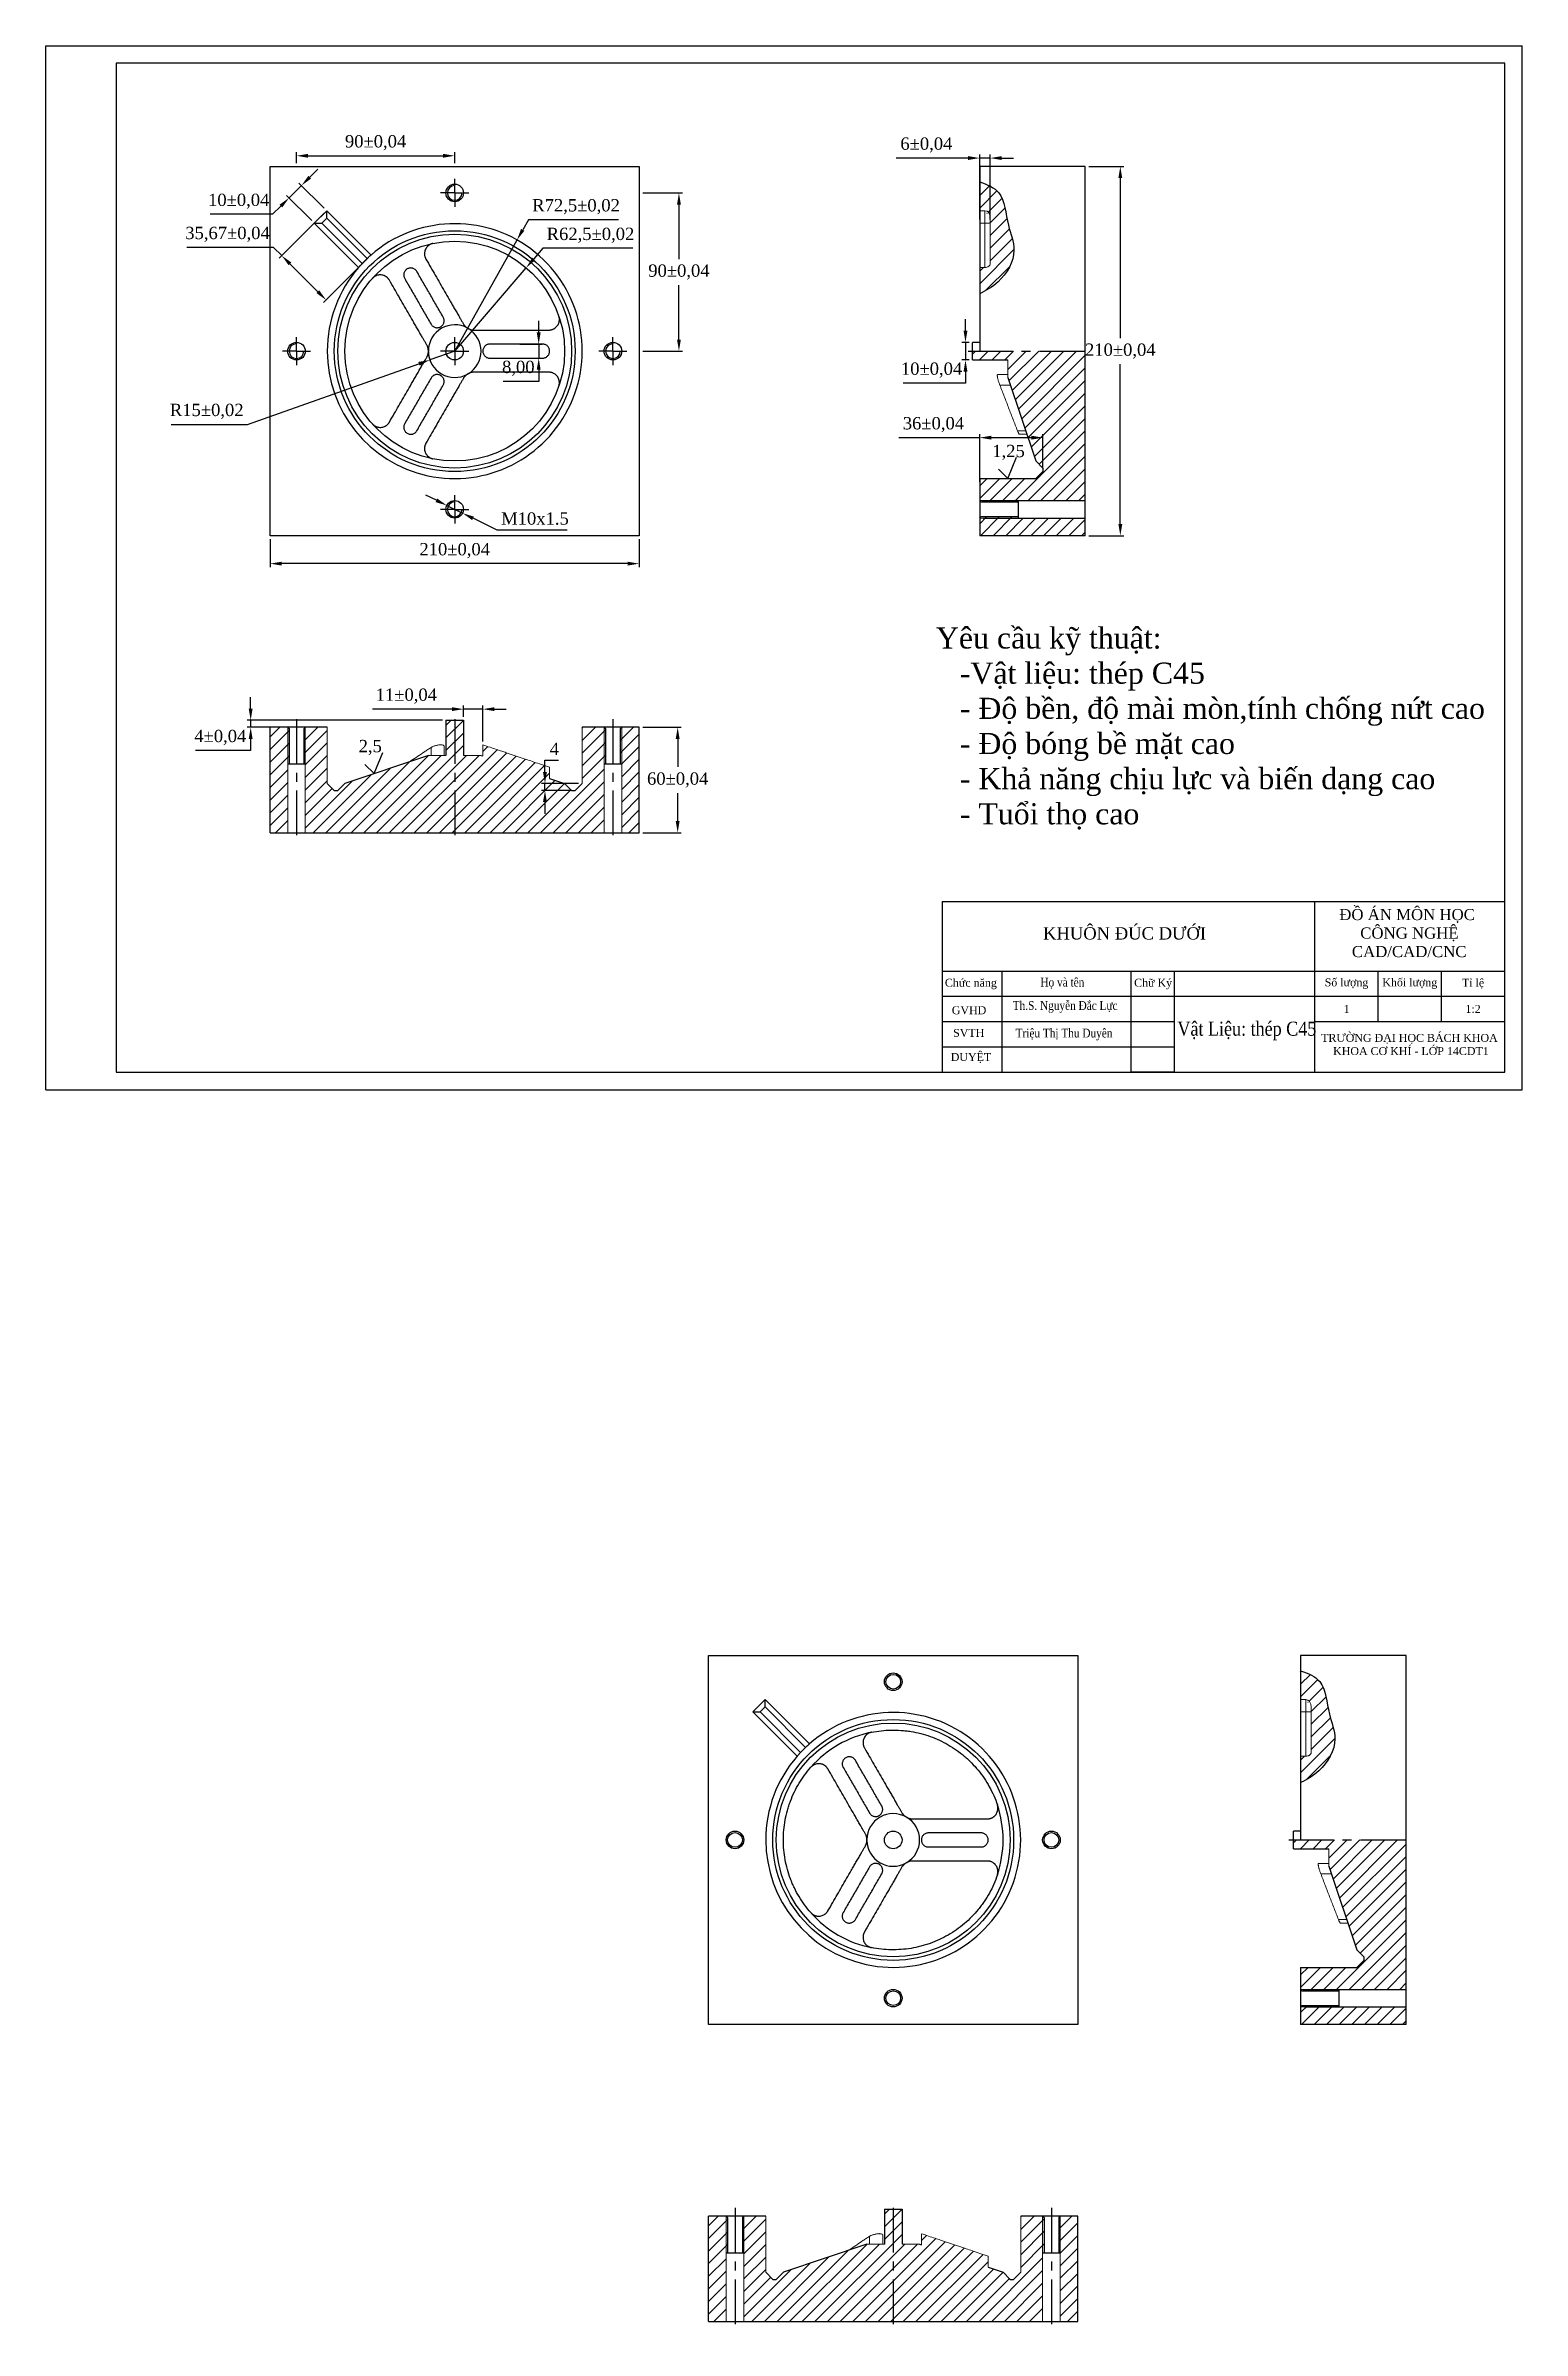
# Model space of a CAD drawing. Header units: millimetres. Extents: x -135 to 285, y 67 to 716.
import ezdxf

# ---------------------------------------------------------------- set-up
doc = ezdxf.new("R2010")
doc.units = ezdxf.units.MM
doc.header["$PDSIZE"] = -1
doc.linetypes.add('CENTERX2', pattern=[20.32, 12.7, -2.54, 2.54, -2.54])
doc.linetypes.add('HIDDEN', pattern=[1.905, 1.27, -0.635])
for name, color, linetype, lineweight in [('chi tiet', 7, 'Continuous', 30), ('chuan-text', 90, 'Continuous', 25), ('Duong bao', 1, 'Continuous', 50)]:
    doc.layers.add(name, color=color, linetype=linetype, lineweight=lineweight)
for name, color, linetype in [('DuongTam', 1, 'Continuous'), ('Hat', 5, 'Continuous'), ('MatCat', 3, 'Continuous')]:
    doc.layers.add(name, color=color, linetype=linetype)
doc.styles.add('co khi', font='times.ttf', dxfattribs={"width": 0.85})
doc.styles.add('H1', font='', dxfattribs={"height": 7})
doc.styles.add('hp2', font='', dxfattribs={"height": 2.5})
doc.styles.get("Standard").update_dxf_attribs({"font": 'times.ttf'})
doc.styles.get('H1').set_extended_font_data('.VnTimeH')
doc.styles.get('hp2').set_extended_font_data('.VnTime')
doc.dimstyles.new('ISO-25', dxfattribs={"dimtxt": 2.5, "dimasz": 2.5, "dimexe": 1.25, "dimexo": 0.625, "dimtad": 1, "dimtxsty": 'Standard', "dimcen": 2.5, "dimadec": 0, "dimazin": 0, "dimtfac": 1, "dimtmove": 0, "dimatfit": 3, "dimfxl": 1, "dimarcsym": 0})

msp = doc.modelspace()

# ---------------------------------------------------------------- texts
at = {"linetype": 'Continuous', "char_height": 3.5, "attachment_point": 1}
for s, insert in [('1,25', (133.8387, 602.8431)), ('2,5', (-46.3804, 518.9161))]:
    msp.add_mtext_dynamic_manual_height_columns(s, width=8.447559, gutter_width=17.5, heights=[0], dxfattribs=dict(at, insert=insert))
at = {"width": 39.342779, "attachment_point": 1, "style": 'co khi'}
for s, insert, char_height in [('{\\fTimes New Roman|b0|i0|c0|p18;Họ và tên}', (147.541, 451.2615), 2.5), ('Th.S. Nguyễn Đắc Lực', (139.6584, 444.6261), 2.5), ('Triệu Thị Thu Duyên', (140.4824, 436.7776), 2.5), ('Vật Liệu: thép C45', (186.4991, 438.7727), 4)]:
    msp.add_mtext(s, dxfattribs=dict(at, insert=insert, char_height=char_height))
at = {"layer": 'chi tiet', "insert": (117.8057, 550.9054), "char_height": 6, "width": 180.114646, "attachment_point": 1}
msp.add_mtext('Yêu cầu kỹ thuật:\\P   -Vật liệu: thép C45\\P   - Độ bền, độ mài mòn,tính chống nứt cao\\P   - Độ bóng bề mặt cao\\P   - Khả năng chịu lực và biến dạng cao\\P   - Tuổi thọ cao', dxfattribs=at)
at = {"layer": 'chuan-text', "insert": (231.3499, 470.8209), "char_height": 3.159, "width": 51.170085, "attachment_point": 1}
msp.add_mtext(' ĐỒ ÁN MÔN HỌC\\P      CÔNG NGHỆ\\P    CAD/CAD/CNC', dxfattribs=at)
at = {"layer": 'Duong bao', "color": 7, "linetype": 'Continuous', "insert": (171.4625, 463.8614), "char_height": 3.5, "width": 96.860357, "attachment_point": 5, "style": 'H1'}
msp.add_mtext('{\\fTimes New Roman|b0|i0|c0|p18;KHUÔN ĐÚC DƯỚI}', dxfattribs=at)
at = {"layer": 'Duong bao', "linetype": 'Continuous', "attachment_point": 5, "style": 'hp2'}
for s, insert, char_height, width in [('{\\fTimes New Roman|b0|i0|c0|p18;Chức năng}', (127.7606, 449.4829), 2.25, 15.3), ('{\\fTimes New Roman|b0|i0|c0|p18;Chữ Ký}', (179.5906, 449.4812), 2.25, 29.43157), ('{\\fTimes New Roman|b0|i0|c0|p18;Số lượng}', (234.6014, 449.5776), 2.25, 18), ('{\\fTimes New Roman|b0|i0|c0|p18;Khối lượng}', (252.6014, 449.5776), 2.25, 18), ('{\\fTimes New Roman|b0|i0|c0|p18;Tỉ lệ}', (270.6014, 449.5776), 2.25, 18), ('{\\fTimes New Roman|b0|i0|c0|p18;GVHD}', (127.2387, 441.9915), 2.25, 15.3), ('{\\fTimes New Roman|b0|i0|c0|p18;1}', (234.6014, 442.3776), 2.25, 18), ('{\\fTimes New Roman|b0|i0|c0|p18;1:2}', (270.6014, 442.3776), 2.25, 18), ('{\\fTimes New Roman|b0|i0|c0|p18;SVTH}', (127.1404, 435.5473), 2.25, 15.3), ('{\\fTimes New Roman|b0|i0|c0|p18;\\H0.83333x;\\C1;TRƯỜNG ĐẠI HỌC BÁCH KHOA\\P\\f.VnTimeH|b0|i0|c0|p34;\\H0.99996x; \\fTimes New Roman|b0|i0|c0|p18;KHOA CƠ KHÍ - LỚP 14CDT1}', (252.4969, 432.2637), 2.7, 54), ('{\\fTimes New Roman|b0|i0|c0|p18;DUYỆT}', (127.7795, 428.4315), 2.25, 15.3)]:
    msp.add_mtext(s, dxfattribs=dict(at, insert=insert, char_height=char_height, width=width))

# ---------------------------------------------------------------- blocks, each defined once
blk = doc.blocks.new('*D5')
at = {"color": 0, "linetype": 'Continuous', "lineweight": -2, "transparency": 16777216}
for p, q in [((161.26, 682), (171.26, 682)), ((170.26, 678.7), (170.26, 633.2)), ((170.26, 580.3), (170.26, 625.79)), ((161.26, 577), (171.26, 577))]:
    blk.add_line(p, q, dxfattribs=at)
at = {"color": 0, "linetype": 'Continuous', "transparency": 16777216}
for points in [[(169.71, 678.7), (170.81, 678.7), (170.26, 682)], [(169.71, 580.3), (170.81, 580.3), (170.26, 577)]]:
    blk.add_solid(points, dxfattribs=at)
at = {"layer": 'Defpoints', "color": 0, "linetype": 'Continuous', "transparency": 16777216}
for p in [(160.26, 682), (170.26, 682), (160.26, 577)]:
    blk.add_point(p, dxfattribs=at)
at = {"color": 0, "linetype": 'Continuous', "transparency": 16777216, "insert": (170.26, 629.5), "char_height": 3.5, "attachment_point": 5}
blk.add_mtext('210{\\A1;%%P0,04}', dxfattribs=at)
blk = doc.blocks.new('*D6')
at = {"color": 0, "linetype": 'Continuous', "lineweight": -2, "transparency": 16777216}
for p, q in [((-71.56, 576), (-71.56, 568.05)), ((33.44, 576), (33.44, 568.05)), ((30.14, 569.05), (-68.26, 569.05))]:
    blk.add_line(p, q, dxfattribs=at)
at = {"color": 0, "linetype": 'Continuous', "transparency": 16777216}
for points in [[(-68.26, 569.6), (-68.26, 568.5), (-71.56, 569.05)], [(30.14, 569.6), (30.14, 568.5), (33.44, 569.05)]]:
    blk.add_solid(points, dxfattribs=at)
at = {"layer": 'Defpoints', "color": 0, "linetype": 'Continuous', "transparency": 16777216}
for p in [(-71.56, 577), (33.44, 577), (-71.56, 569.05)]:
    blk.add_point(p, dxfattribs=at)
at = {"color": 0, "linetype": 'Continuous', "transparency": 16777216, "insert": (-19.06, 572.75), "char_height": 3.5, "attachment_point": 5}
blk.add_mtext('210{\\A1;%%P0,04}', dxfattribs=at)
blk = doc.blocks.new('*D7')
at = {"color": 0, "linetype": 'Continuous', "lineweight": -2, "transparency": 16777216}
for p, q in [((34.44, 522.51), (45.36, 522.51)), ((44.36, 519.21), (44.36, 511.21)), ((44.36, 495.81), (44.36, 503.8)), ((34.44, 492.51), (45.36, 492.51))]:
    blk.add_line(p, q, dxfattribs=at)
at = {"color": 0, "linetype": 'Continuous', "transparency": 16777216}
for points in [[(43.81, 519.21), (44.91, 519.21), (44.36, 522.51)], [(43.81, 495.81), (44.91, 495.81), (44.36, 492.51)]]:
    blk.add_solid(points, dxfattribs=at)
at = {"layer": 'Defpoints', "color": 0, "linetype": 'Continuous', "transparency": 16777216}
for p in [(33.44, 522.51), (33.44, 492.51), (44.36, 492.51)]:
    blk.add_point(p, dxfattribs=at)
at = {"color": 0, "linetype": 'Continuous', "transparency": 16777216, "insert": (44.36, 507.51), "char_height": 3.5, "attachment_point": 5}
blk.add_mtext('60{\\A1;%%P0,04}', dxfattribs=at)
blk = doc.blocks.new('*D8')
at = {"color": 0, "linetype": 'Continuous', "lineweight": -2, "transparency": 16777216}
for p, q in [((126.23, 635.3), (126.23, 638.6)), ((127.26, 632), (125.23, 632)), ((126.23, 632), (126.23, 627)), ((127.26, 627), (125.23, 627)), ((126.23, 620.39), (108.45, 620.39)), ((126.23, 623.7), (126.23, 620.39))]:
    blk.add_line(p, q, dxfattribs=at)
at = {"color": 0, "linetype": 'Continuous', "transparency": 16777216}
for points in [[(125.68, 635.3), (126.78, 635.3), (126.23, 632)], [(125.68, 623.7), (126.78, 623.7), (126.23, 627)]]:
    blk.add_solid(points, dxfattribs=at)
at = {"layer": 'Defpoints', "color": 0, "linetype": 'Continuous', "transparency": 16777216}
for p in [(128.26, 632), (126.23, 627), (128.26, 627)]:
    blk.add_point(p, dxfattribs=at)
at = {"color": 0, "linetype": 'Continuous', "transparency": 16777216, "insert": (116.58, 624.1), "char_height": 3.5, "attachment_point": 5}
blk.add_mtext('10{\\A1;%%P0,04}', dxfattribs=at)
blk = doc.blocks.new('*D9')
at = {"color": 0, "linetype": 'Continuous', "lineweight": -2, "transparency": 16777216}
for p, q in [((-24.27, 587.06), (-27.23, 588.51)), ((-21.3, 585.6), (-16.82, 583.4)), ((-6.95, 578.54), (-13.85, 581.94)), ((12.96, 578.54), (-6.95, 578.54))]:
    blk.add_line(p, q, dxfattribs=at)
at = {"color": 0, "linetype": 'Continuous', "transparency": 16777216}
for points in [[(-24.02, 587.55), (-24.51, 586.56), (-21.3, 585.6)], [(-13.61, 582.43), (-14.09, 581.44), (-16.82, 583.4)]]:
    blk.add_solid(points, dxfattribs=at)
at = {"layer": 'Defpoints', "color": 0, "linetype": 'Continuous', "transparency": 16777216}
for p in [(-21.3, 585.6), (-16.82, 583.4)]:
    blk.add_point(p, dxfattribs=at)
at = {"color": 0, "linetype": 'Continuous', "transparency": 16777216, "insert": (3.77, 581.85), "char_height": 3.5, "attachment_point": 5}
blk.add_mtext('M10x1.5', dxfattribs=at)
blk = doc.blocks.new('*D10')
at = {"color": 0, "linetype": 'Continuous', "lineweight": -2, "transparency": 16777216}
for p, q in [((34.44, 674.5), (45.72, 674.5)), ((44.72, 671.2), (44.72, 655.7)), ((44.72, 632.8), (44.72, 648.29)), ((34.44, 629.5), (45.72, 629.5))]:
    blk.add_line(p, q, dxfattribs=at)
at = {"color": 0, "linetype": 'Continuous', "transparency": 16777216}
for points in [[(44.17, 671.2), (45.27, 671.2), (44.72, 674.5)], [(44.17, 632.8), (45.27, 632.8), (44.72, 629.5)]]:
    blk.add_solid(points, dxfattribs=at)
at = {"layer": 'Defpoints', "color": 0, "linetype": 'Continuous', "transparency": 16777216}
for p in [(33.44, 674.5), (33.44, 629.5), (44.72, 629.5)]:
    blk.add_point(p, dxfattribs=at)
at = {"color": 0, "linetype": 'Continuous', "transparency": 16777216, "insert": (44.72, 652), "char_height": 3.5, "attachment_point": 5}
blk.add_mtext('90{\\A1;%%P0,04}', dxfattribs=at)
blk = doc.blocks.new('*D11')
at = {"color": 0, "linetype": 'Continuous', "lineweight": -2, "transparency": 16777216}
for p, q in [((-64.06, 683), (-64.06, 686.06)), ((-60.76, 685.06), (-22.36, 685.06)), ((-19.06, 683), (-19.06, 686.06))]:
    blk.add_line(p, q, dxfattribs=at)
at = {"color": 0, "linetype": 'Continuous', "transparency": 16777216}
for points in [[(-60.76, 685.61), (-60.76, 684.51), (-64.06, 685.06)], [(-22.36, 685.61), (-22.36, 684.51), (-19.06, 685.06)]]:
    blk.add_solid(points, dxfattribs=at)
at = {"layer": 'Defpoints', "color": 0, "linetype": 'Continuous', "transparency": 16777216}
for p in [(-19.06, 685.06), (-64.06, 682), (-19.06, 682)]:
    blk.add_point(p, dxfattribs=at)
at = {"color": 0, "linetype": 'Continuous', "transparency": 16777216, "insert": (-41.56, 688.77), "char_height": 3.5, "attachment_point": 5}
blk.add_mtext('90{\\A1;%%P0,04}', dxfattribs=at)
blk = doc.blocks.new('*D12')
at = {"color": 0, "linetype": 'Continuous', "lineweight": -2, "transparency": 16777216}
for p, q in [((-77.1, 527.81), (-77.1, 531.11)), ((-22.56, 524.51), (-78.1, 524.51)), ((-56.31, 522.51), (-78.1, 522.51)), ((-77.1, 524.51), (-77.1, 522.51)), ((-77.1, 515.9), (-92.83, 515.9)), ((-77.1, 519.21), (-77.1, 515.9))]:
    blk.add_line(p, q, dxfattribs=at)
at = {"color": 0, "linetype": 'Continuous', "transparency": 16777216}
for points in [[(-77.65, 527.81), (-76.55, 527.81), (-77.1, 524.51)], [(-77.65, 519.21), (-76.55, 519.21), (-77.1, 522.51)]]:
    blk.add_solid(points, dxfattribs=at)
at = {"layer": 'Defpoints', "color": 0, "linetype": 'Continuous', "transparency": 16777216}
for p in [(-77.1, 522.51), (-55.31, 522.51), (-21.56, 524.51)]:
    blk.add_point(p, dxfattribs=at)
at = {"color": 0, "linetype": 'Continuous', "transparency": 16777216, "insert": (-85.73, 519.61), "char_height": 3.5, "attachment_point": 5}
blk.add_mtext('4{\\A1;%%P0,04}', dxfattribs=at)
blk = doc.blocks.new('*D13')
at = {"color": 0, "linetype": 'Continuous', "lineweight": -2, "transparency": 16777216}
for p, q in [((-19.86, 527.66), (-42.47, 527.66)), ((-16.56, 525.51), (-16.56, 528.66)), ((-11.06, 527.66), (-16.56, 527.66)), ((-11.06, 518.49), (-11.06, 528.66)), ((-7.76, 527.66), (-4.46, 527.66))]:
    blk.add_line(p, q, dxfattribs=at)
at = {"color": 0, "linetype": 'Continuous', "transparency": 16777216}
for points in [[(-19.86, 528.21), (-19.86, 527.11), (-16.56, 527.66)], [(-7.76, 528.21), (-7.76, 527.11), (-11.06, 527.66)]]:
    blk.add_solid(points, dxfattribs=at)
at = {"layer": 'Defpoints', "color": 0, "linetype": 'Continuous', "transparency": 16777216}
for p in [(-16.56, 527.66), (-16.56, 524.51), (-11.06, 517.49)]:
    blk.add_point(p, dxfattribs=at)
at = {"color": 0, "linetype": 'Continuous', "transparency": 16777216, "insert": (-32.82, 531.37), "char_height": 3.5, "attachment_point": 5}
blk.add_mtext('11{\\A1;%%P0,04}', dxfattribs=at)
blk = doc.blocks.new('*D14')
at = {"color": 0, "linetype": 'Continuous', "lineweight": -2, "transparency": 16777216}
for p, q in [((-62.64, 676.62), (-66.18, 673.08)), ((-56.18, 670.16), (-63.35, 677.32)), ((-60.31, 678.95), (-57.97, 681.29)), ((-68.51, 670.75), (-70.85, 668.41)), ((-59.72, 666.62), (-66.88, 673.79)), ((-70.85, 668.41), (-88.63, 668.41))]:
    blk.add_line(p, q, dxfattribs=at)
at = {"color": 0, "linetype": 'Continuous', "transparency": 16777216}
for points in [[(-60.7, 679.34), (-59.92, 678.56), (-62.64, 676.62)], [(-68.9, 671.14), (-68.12, 670.36), (-66.18, 673.08)]]:
    blk.add_solid(points, dxfattribs=at)
at = {"layer": 'Defpoints', "color": 0, "linetype": 'Continuous', "transparency": 16777216}
for p in [(-66.18, 673.08), (-55.48, 669.45), (-59.01, 665.91)]:
    blk.add_point(p, dxfattribs=at)
at = {"color": 0, "linetype": 'Continuous', "transparency": 16777216, "insert": (-80.5, 672.12), "char_height": 3.5, "attachment_point": 5}
blk.add_mtext('10{\\A1;%%P0,04}', dxfattribs=at)
blk = doc.blocks.new('*D15')
at = {"color": 0, "linetype": 'Continuous', "lineweight": -2, "transparency": 16777216}
for p, q in [((-56.18, 668.74), (-68.97, 655.96)), ((-70.6, 659), (-95.24, 659)), ((-68.26, 656.66), (-70.6, 659)), ((-57.98, 646.39), (-65.93, 654.33)), ((-43.57, 656.13), (-56.36, 643.34))]:
    blk.add_line(p, q, dxfattribs=at)
at = {"color": 0, "linetype": 'Continuous', "transparency": 16777216}
for points in [[(-65.54, 654.72), (-66.31, 653.94), (-68.26, 656.66)], [(-57.59, 646.78), (-58.37, 646), (-55.65, 644.05)]]:
    blk.add_solid(points, dxfattribs=at)
at = {"layer": 'Defpoints', "color": 0, "linetype": 'Continuous', "transparency": 16777216}
for p in [(-55.48, 669.45), (-68.26, 656.66), (-42.86, 656.84)]:
    blk.add_point(p, dxfattribs=at)
at = {"color": 0, "linetype": 'Continuous', "transparency": 16777216, "insert": (-83.68, 662.7), "char_height": 3.5, "attachment_point": 5}
blk.add_mtext('35,67{\\A1;%%P0,04}', dxfattribs=at)
blk = doc.blocks.new('*D16')
at = {"color": 0, "linetype": 'Continuous', "lineweight": -2, "transparency": 16777216}
for p, q in [((126.96, 684.41), (106.55, 684.41)), ((130.26, 666.91), (130.26, 685.41)), ((133.26, 684.41), (130.26, 684.41)), ((133.26, 666.91), (133.26, 685.41)), ((136.56, 684.41), (139.87, 684.41))]:
    blk.add_line(p, q, dxfattribs=at)
at = {"color": 0, "linetype": 'Continuous', "transparency": 16777216}
for points in [[(126.96, 684.96), (126.96, 683.86), (130.26, 684.41)], [(136.56, 684.96), (136.56, 683.86), (133.26, 684.41)]]:
    blk.add_solid(points, dxfattribs=at)
at = {"layer": 'Defpoints', "color": 0, "linetype": 'Continuous', "transparency": 16777216}
for p in [(130.26, 684.41), (130.26, 665.91), (133.26, 665.91)]:
    blk.add_point(p, dxfattribs=at)
at = {"color": 0, "linetype": 'Continuous', "transparency": 16777216, "insert": (115.1, 688.12), "char_height": 3.5, "attachment_point": 5}
blk.add_mtext('6{\\A1;%%P0,04}', dxfattribs=at)
blk = doc.blocks.new('*D17')
at = {"color": 0, "linetype": 'Continuous', "lineweight": -2, "transparency": 16777216}
for p, q in [((130.26, 604.88), (107.25, 604.88)), ((130.26, 592.34), (130.26, 605.88)), ((144.96, 604.88), (133.56, 604.88)), ((148.26, 596.25), (148.26, 605.88))]:
    blk.add_line(p, q, dxfattribs=at)
at = {"color": 0, "linetype": 'Continuous', "transparency": 16777216}
for points in [[(133.56, 605.43), (133.56, 604.33), (130.26, 604.88)], [(144.96, 605.43), (144.96, 604.33), (148.26, 604.88)]]:
    blk.add_solid(points, dxfattribs=at)
at = {"layer": 'Defpoints', "color": 0, "linetype": 'Continuous', "transparency": 16777216}
for p in [(130.26, 604.88), (148.26, 595.25), (130.26, 591.34)]:
    blk.add_point(p, dxfattribs=at)
at = {"color": 0, "linetype": 'Continuous', "transparency": 16777216, "insert": (117.11, 608.58), "char_height": 3.5, "attachment_point": 5}
blk.add_mtext('36{\\A1;%%P0,04}', dxfattribs=at)
blk = doc.blocks.new('*D18')
at = {"color": 0, "linetype": 'Continuous', "lineweight": -2, "transparency": 16777216}
for p, q in [((1.9, 666.88), (0.28, 664)), ((27.49, 666.88), (1.9, 666.88)), ((-19.06, 629.5), (-1.33, 661.12))]:
    blk.add_line(p, q, dxfattribs=at)
at = {"color": 0, "linetype": 'Continuous', "transparency": 16777216}
blk.add_solid([(-0.2, 664.27), (0.76, 663.73), (-1.33, 661.12)], dxfattribs=at)
at = {"layer": 'Defpoints', "color": 0, "linetype": 'Continuous', "transparency": 16777216}
for p in [(-1.33, 661.12), (-19.06, 629.5)]:
    blk.add_point(p, dxfattribs=at)
at = {"color": 0, "linetype": 'Continuous', "transparency": 16777216, "insert": (15.46, 670.58), "char_height": 3.5, "attachment_point": 5}
blk.add_mtext('R72,5{\\A1;%%P0,02}', dxfattribs=at)
blk = doc.blocks.new('*D19')
at = {"color": 0, "linetype": 'Continuous', "lineweight": -2, "transparency": 16777216}
for p, q in [((6, 658.74), (3.43, 655.73)), ((31.59, 658.74), (6, 658.74)), ((-19.06, 629.5), (1.28, 653.23))]:
    blk.add_line(p, q, dxfattribs=at)
at = {"color": 0, "linetype": 'Continuous', "transparency": 16777216}
blk.add_solid([(3.01, 656.09), (3.84, 655.37), (1.28, 653.23)], dxfattribs=at)
at = {"layer": 'Defpoints', "color": 0, "linetype": 'Continuous', "transparency": 16777216}
for p in [(1.28, 653.23), (-19.06, 629.5)]:
    blk.add_point(p, dxfattribs=at)
at = {"color": 0, "linetype": 'Continuous', "transparency": 16777216, "insert": (19.56, 662.44), "char_height": 3.5, "attachment_point": 5}
blk.add_mtext('R62,5{\\A1;%%P0,02}', dxfattribs=at)
blk = doc.blocks.new('*D20')
at = {"color": 0, "linetype": 'Continuous', "lineweight": -2, "transparency": 16777216}
for p, q in [((4.83, 634.8), (4.83, 638.1)), ((-0.56, 631.5), (5.83, 631.5)), ((4.83, 631.5), (4.83, 627.5)), ((-0.56, 627.5), (5.83, 627.5)), ((4.83, 624.2), (4.83, 620.89)), ((4.83, 620.89), (-5.24, 620.89))]:
    blk.add_line(p, q, dxfattribs=at)
at = {"color": 0, "linetype": 'Continuous', "transparency": 16777216}
for points in [[(4.28, 634.8), (5.38, 634.8), (4.83, 631.5)], [(4.28, 624.2), (5.38, 624.2), (4.83, 627.5)]]:
    blk.add_solid(points, dxfattribs=at)
at = {"layer": 'Defpoints', "color": 0, "linetype": 'Continuous', "transparency": 16777216}
for p in [(-1.56, 631.5), (-1.56, 627.5), (4.83, 627.5)]:
    blk.add_point(p, dxfattribs=at)
at = {"color": 0, "linetype": 'Continuous', "transparency": 16777216, "insert": (-0.97, 624.6), "char_height": 3.5, "attachment_point": 5}
blk.add_mtext('8,00', dxfattribs=at)
blk = doc.blocks.new('*D21')
at = {"color": 0, "linetype": 'Continuous', "lineweight": -2, "transparency": 16777216}
for p, q in [((-77.97, 608.65), (-29.24, 625.89)), ((-19.06, 629.5), (-26.13, 627)), ((-99.68, 608.65), (-77.97, 608.65))]:
    blk.add_line(p, q, dxfattribs=at)
blk.add_arc((-19.06, 629.5), 7.5, 186.63672, 207.12769, dxfattribs=at)
at = {"color": 0, "linetype": 'Continuous', "transparency": 16777216}
blk.add_solid([(-29.43, 626.41), (-29.06, 625.38), (-26.13, 627)], dxfattribs=at)
at = {"layer": 'Defpoints', "color": 0, "linetype": 'Continuous', "transparency": 16777216}
for p in [(-26.13, 627), (-19.06, 629.5)]:
    blk.add_point(p, dxfattribs=at)
at = {"color": 0, "linetype": 'Continuous', "transparency": 16777216, "insert": (-89.59, 612.36), "char_height": 3.5, "attachment_point": 5}
blk.add_mtext('R15{\\A1;%%P0,02}', dxfattribs=at)
blk = doc.blocks.new('*D22')
at = {"color": 0, "linetype": 'Continuous', "lineweight": -2, "transparency": 16777216}
for p, q in [((6.61, 509.81), (6.61, 513.11)), ((6.61, 513.11), (10.45, 513.11)), ((16.19, 506.51), (5.61, 506.51)), ((14.19, 504.51), (5.61, 504.51)), ((6.61, 504.51), (6.61, 506.51)), ((6.61, 501.21), (6.61, 497.9))]:
    blk.add_line(p, q, dxfattribs=at)
at = {"color": 0, "linetype": 'Continuous', "transparency": 16777216}
for points in [[(6.05, 509.81), (7.16, 509.81), (6.61, 506.51)], [(6.05, 501.21), (7.16, 501.21), (6.61, 504.51)]]:
    blk.add_solid(points, dxfattribs=at)
at = {"layer": 'Defpoints', "color": 0, "linetype": 'Continuous', "transparency": 16777216}
for p in [(6.61, 506.51), (15.19, 504.51), (17.19, 506.51)]:
    blk.add_point(p, dxfattribs=at)
at = {"color": 0, "linetype": 'Continuous', "transparency": 16777216, "insert": (9.29, 516.39), "char_height": 3.5, "attachment_point": 5}
blk.add_mtext('4', dxfattribs=at)

# ---------------------------------------------------------------- dimensions: what is measured, and where the dimension line sits
at = {"linetype": 'Continuous'}
for base, p1, p2, text, picture, middle in [((-19.059, 685.0613), (-64.059, 681.9978), (-19.059, 681.9978), '90{\\A1;%%P0,04}', '*D11', (-41.559, 688.7655)), ((130.2612, 684.4137), (133.2612, 665.9138), (130.2612, 665.9138), '6{\\A1;%%P0,04}', '*D16', (115.1016, 688.1179)), ((130.2612, 604.877), (148.2612, 595.2478), (130.2612, 591.3404), '36{\\A1;%%P0,04}', '*D17', (117.1053, 608.5813)), ((-71.559, 569.0502), (33.441, 576.9978), (-71.559, 576.9978), '210{\\A1;%%P0,04}', '*D6', (-19.059, 572.7545)), ((-16.559, 527.6634), (-11.059, 517.4939), (-16.559, 524.5079), '11{\\A1;%%P0,04}', '*D13', (-32.8188, 531.3677))]:
    dim = msp.add_linear_dim(base=base, p1=p1, p2=p2, text=text, dimstyle='ISO-25', override={"dimtxt": 3.5, "dimasz": 3.302, "dimexe": 1, "dimexo": 1, "dimgap": 1.524, "dimtih": 1, "dimtoh": 1, "dimlfac": 2, "dimzin": 0, "dimadec": 2, "dimtzin": 0}, dxfattribs=at)
    dim.commit()
    dim.dimension.update_dxf_attribs({"geometry": picture, "text_midpoint": middle})
dim = msp.add_aligned_dim(p1=(-55.475, 669.4494), p2=(-59.0106, 665.9138), distance=-10.1357, text='10{\\A1;%%P0,04}', dimstyle='ISO-25', override={"dimtxt": 3.5, "dimasz": 3.302, "dimexe": 1, "dimexo": 1, "dimgap": 1.524, "dimtih": 1, "dimtoh": 1, "dimlfac": 2, "dimzin": 0, "dimadec": 2, "dimtzin": 0}, dxfattribs=at)
dim.commit()
dim.dimension.update_dxf_attribs({"geometry": '*D14', "text_midpoint": (-80.5031, 672.1154)})
for base, p1, p2, text, picture, middle in [((170.2611, 681.9978), (160.2612, 576.9978), (160.2612, 681.9978), '210{\\A1;%%P0,04}', '*D5', (170.2611, 629.4978)), ((44.7185, 629.4978), (33.441, 674.4978), (33.441, 629.4978), '90{\\A1;%%P0,04}', '*D10', (44.7185, 651.9978)), ((126.2331, 626.9978), (128.2612, 631.9978), (128.2612, 626.9978), '10{\\A1;%%P0,04}', '*D8', (116.5774, 624.0981)), ((-77.1006, 522.5079), (-21.559, 524.5079), (-55.309, 522.5079), '4{\\A1;%%P0,04}', '*D12', (-85.7268, 519.6082)), ((44.3564, 492.5079), (33.441, 522.5079), (33.441, 492.5079), '60{\\A1;%%P0,04}', '*D7', (44.3564, 507.5079)), ((6.6053, 506.5079), (15.191, 504.5079), (17.191, 506.5079), '4', '*D22', (9.2913, 516.3859))]:
    dim = msp.add_linear_dim(base=base, p1=p1, p2=p2, angle=90, text=text, dimstyle='ISO-25', override={"dimtxt": 3.5, "dimasz": 3.302, "dimexe": 1, "dimexo": 1, "dimgap": 1.524, "dimtih": 1, "dimtoh": 1, "dimlfac": 2, "dimzin": 0, "dimadec": 2, "dimtzin": 0}, dxfattribs=at)
    dim.commit()
    dim.dimension.update_dxf_attribs({"geometry": picture, "text_midpoint": middle})
dim = msp.add_linear_dim(base=(-68.2603, 656.6641), p1=(-42.8629, 656.8372), p2=(-55.475, 669.4494), angle=135, text='<>{\\A1;%%P0,04}', dimstyle='ISO-25', override={"dimtxt": 3.5, "dimasz": 3.302, "dimexe": 1, "dimexo": 1, "dimgap": 1.524, "dimtih": 1, "dimtoh": 1, "dimlfac": 2, "dimzin": 0, "dimadec": 2, "dimtzin": 0}, dxfattribs=at)
dim.commit()
dim.dimension.update_dxf_attribs({"geometry": '*D15', "text_midpoint": (-83.679, 658.999), "dimtype": 161})
dim = msp.add_radius_dim(center=(-19.059, 629.4978), mpoint=(-1.3309, 661.1171), text='R72,5{\\A1;%%P0,02}', dimstyle='ISO-25', override={"dimtxt": 3.5, "dimasz": 3.302, "dimexe": 1, "dimexo": 1, "dimgap": 1.524, "dimtih": 1, "dimtoh": 1, "dimlfac": 2, "dimzin": 0, "dimadec": 2, "dimtzin": 0}, dxfattribs=at)
dim.commit()
dim.dimension.update_dxf_attribs({"geometry": '*D18', "text_midpoint": (15.457, 670.5817)})
for mpoint, text, picture, middle in [((1.2777, 653.225), 'R62,5{\\A1;%%P0,02}', '*D19', (19.5602, 658.7368)), ((-26.1294, 626.9957), 'R15{\\A1;%%P0,02}', '*D21', (-89.586, 608.6515))]:
    dim = msp.add_radius_dim(center=(-19.059, 629.4978), mpoint=mpoint, text=text, dimstyle='ISO-25', override={"dimtxt": 3.5, "dimasz": 3.302, "dimexe": 1, "dimexo": 1, "dimgap": 1.524, "dimtih": 1, "dimtoh": 1, "dimlfac": 2, "dimzin": 0, "dimadec": 2, "dimtzin": 0}, dxfattribs=at)
    dim.commit()
    dim.dimension.update_dxf_attribs({"geometry": picture, "text_midpoint": middle, "dimtype": 164})
dim = msp.add_aligned_dim(p1=(-1.5591, 631.4978), p2=(-1.5591, 627.4978), distance=6.3901, dimstyle='ISO-25', override={"dimtxt": 3.5, "dimasz": 3.302, "dimexe": 1, "dimexo": 1, "dimgap": 1.524, "dimtih": 1, "dimtoh": 1, "dimlfac": 2, "dimzin": 0, "dimadec": 2, "dimtzin": 0}, dxfattribs=at)
dim.commit()
dim.dimension.update_dxf_attribs({"geometry": '*D20', "text_midpoint": (-0.9664, 624.5981)})
dim = msp.add_diameter_dim_2p(p1=(-21.3026, 585.6006), p2=(-16.8154, 583.395), text='M10x1.5', dimstyle='ISO-25', override={"dimtxt": 3.5, "dimasz": 3.302, "dimexe": 1, "dimexo": 1, "dimgap": 1.524, "dimtih": 1, "dimtoh": 1, "dimlfac": 2, "dimzin": 0, "dimadec": 2, "dimtzin": 0}, dxfattribs=at)
dim.commit()
dim.dimension.update_dxf_attribs({"geometry": '*D9', "text_midpoint": (3.7684, 578.5439), "dimtype": 163})

# ---------------------------------------------------------------- hatches: boundary and pattern name
at = {"layer": 'Hat', "linetype": 'Continuous'}
h = msp.add_hatch(dxfattribs=at)
h.set_pattern_fill('ANSI31', color=256, scale=0.8)
h.set_pattern_definition([(45, (-91.2887, 423.4802), (-1.796051, 1.796051), [])])
edge = h.paths.add_edge_path()
edge.add_spline(control_points=[(130.2612, 645.8205), (132.1343, 646.7028), (136.8371, 649.437), (141.4034, 657.4216), (137.722, 665.8335), (137.4696, 674.7437), (132.4535, 676.9103), (130.2612, 677.6149)], knot_values=[2.15076819, 2.15076819, 2.15076819, 2.15076819, 8.34940399, 18.46626645, 25.71942615, 35.365094, 41.75400594, 41.75400594, 41.75400594, 41.75400594], degree=3, periodic=0)
edge.add_line((130.2612, 677.6149), (130.2612, 669.4494))
edge.add_line((130.2612, 669.4494), (131.9366, 669.4494))
edge.add_ellipse((131.7612, 667.328), major_axis=(0, -2.1213), ratio=0.70710678, start_angle=90, end_angle=180, ccw=False)
edge.add_line((133.2612, 667.328), (133.2612, 655.8278))
edge.add_line((133.2612, 655.8278), (133.2612, 654.2862))
edge.add_spline(control_points=[(133.2612, 654.4136), (133.2612, 654.3416), (133.2515, 654.2706), (133.2134, 654.1303), (133.1846, 654.0603), (133.1094, 653.9263), (133.0634, 653.8626), (132.9547, 653.7415), (132.8915, 653.684), (132.7533, 653.5806), (132.6779, 653.5341), (132.5141, 653.4517), (132.4269, 653.4165), (132.1563, 653.3318), (131.9594, 653.3017), (131.7612, 653.3017)], knot_values=[0, 0, 0, 0, 0.125, 0.125, 0.25, 0.25, 0.375, 0.375, 0.5, 0.5, 0.625, 0.625, 0.75, 0.75, 1, 1, 1, 1], degree=3, periodic=0)
edge.add_line((131.7612, 653.3017), (130.2612, 653.3017))
edge.add_line((130.2612, 653.3017), (130.2612, 645.8205))
h.paths.add_polyline_path([(160.2612, 629.4978), (128.2612, 629.4978), (128.2612, 626.9978), (130.2612, 626.9978), (138.2612, 626.9978), (138.2612, 623.0693), (138.2612, 621.9978), (146.2498, 598.2593), (148.2612, 596.2478), (148.2612, 595.2478), (146.2612, 593.2478), (130.2612, 593.2478), (130.2612, 586.9978), (130.9485, 586.9978), (160.2612, 586.9978)])
h.paths.add_polyline_path([(160.2612, 581.9978), (131.3238, 581.9978), (130.2612, 581.9978), (130.2612, 576.9978), (160.2612, 576.9978)])
h.paths.add_polyline_path([(141.2612, 586.9978), (130.9485, 586.9978), (130.2612, 586.9978), (130.6671, 586.5919), (141.2612, 586.5919)])
h.paths.add_polyline_path([(141.2612, 582.4146), (130.6779, 582.4146), (130.2612, 581.9978), (131.3238, 581.9978), (141.2612, 581.9978)])
at = {"layer": 'Hat', "linetype": 'CENTERX2'}
h = msp.add_hatch(dxfattribs=at)
h.set_pattern_fill('ANSI31', color=256, scale=0.8)
h.set_pattern_definition([(45, (-124.7282, 423.4802), (-1.79605, 1.79605), [])])
h.paths.add_polyline_path([(-66.559, 522.5079), (-71.559, 522.5079), (-71.559, 492.5079), (-66.559, 492.5079)])
h.paths.add_polyline_path([(-19.059, 524.5079), (-21.559, 524.5079), (-21.559, 514.5079), (-26.5579, 514.5079), (-50.309, 506.5079), (-52.309, 504.5079), (-53.309, 504.5079), (-55.309, 506.5079), (-55.309, 522.5079), (-61.559, 522.5079), (-61.559, 492.5079), (-19.059, 492.5079)])
edge = h.paths.add_edge_path()
edge.add_line((23.441, 522.5079), (17.191, 522.5079))
edge.add_line((17.191, 522.5079), (17.191, 506.5079))
edge.add_line((17.191, 506.5079), (15.191, 504.5079))
edge.add_line((15.191, 504.5079), (14.191, 504.5079))
edge.add_line((14.191, 504.5079), (12.191, 506.5079))
edge.add_line((12.191, 506.5079), (7.941, 507.9395))
edge.add_line((7.941, 507.9395), (7.941, 511.1049))
edge.add_spline(control_points=[(-11.0323, 517.4965), (-10.3551, 517.2638), (-9.0645, 516.8202), (-7.2669, 516.225), (-5.7523, 515.7175), (-4.4731, 515.2887), (-3.3155, 514.9001), (-2.1754, 514.5171), (-1.0153, 514.1271), (0.2629, 513.6972), (1.7657, 513.1916), (3.5806, 512.5803), (5.6672, 511.8797), (7.1464, 511.3756), (7.9144, 511.1139)], knot_values=[0, 0, 0, 0, 0.10743581, 0.20478102, 0.28413473, 0.34713203, 0.40721726, 0.46737033, 0.52759125, 0.59087458, 0.66972181, 0.76551178, 0.8782445, 1, 1, 1, 1], degree=3, periodic=0)
edge.add_line((-11.059, 517.5056), (-11.059, 514.3395))
edge.add_line((-11.059, 514.3395), (-11.559, 514.5079))
edge.add_line((-11.559, 514.5079), (-15.1959, 514.5079))
edge.add_spline(control_points=[(-15.1964, 514.5079), (-15.2715, 514.5079), (-15.3472, 514.5079), (-15.4235, 514.5079)], knot_values=[0, 0, 0, 0, 0.00052496, 0.00052496, 0.00052496, 0.00052496], degree=3, periodic=0)
edge.add_line((-15.4235, 514.5079), (-16.559, 514.5079))
edge.add_line((-16.559, 514.5079), (-16.559, 524.5079))
edge.add_line((-16.559, 524.5079), (-19.059, 524.5079))
edge.add_line((-19.059, 524.5079), (-19.059, 492.5079))
edge.add_line((-19.059, 492.5079), (23.441, 492.5079))
edge.add_line((23.441, 492.5079), (23.441, 522.5079))
h.paths.add_polyline_path([(33.441, 522.5079), (28.441, 522.5079), (28.441, 492.5079), (33.441, 492.5079)])
h.paths.add_polyline_path([(-66.1531, 522.102), (-66.559, 522.5079), (-66.559, 511.9767), (-66.1531, 511.9767)])
h.paths.add_polyline_path([(-61.559, 522.5079), (-61.965, 522.102), (-61.965, 511.9767), (-61.559, 511.9767)])
h.paths.add_polyline_path([(23.8469, 522.102), (23.441, 522.5079), (23.441, 511.9767), (23.8469, 511.9767)])
h.paths.add_polyline_path([(28.441, 522.5079), (28.035, 522.102), (28.035, 511.9767), (28.441, 511.9767)])
at = {"layer": 'Hat', "linetype": 'Continuous'}
h = msp.add_hatch(dxfattribs=at)
h.set_pattern_fill('ANSI31', color=256, scale=0.8)
edge = h.paths.add_edge_path()
edge.add_spline(control_points=[(221.5499, 222.3404), (223.4229, 223.2226), (228.1257, 225.9568), (232.692, 233.9415), (229.0107, 242.3533), (228.7583, 251.2636), (223.7421, 253.4301), (221.5499, 254.1347)], knot_values=[2.15076819, 2.15076819, 2.15076819, 2.15076819, 8.34940399, 18.46626645, 25.71942615, 35.365094, 41.75400594, 41.75400594, 41.75400594, 41.75400594], degree=3, periodic=0)
edge.add_line((221.5499, 254.1347), (221.5499, 245.9692))
edge.add_line((221.5499, 245.9692), (223.2253, 245.9692))
edge.add_ellipse((223.0499, 243.8479), major_axis=(0, -2.1213), ratio=0.70710678, start_angle=90, end_angle=180, ccw=False)
edge.add_line((224.5499, 243.8479), (224.5499, 232.3476))
edge.add_line((224.5499, 232.3476), (224.5499, 230.806))
edge.add_spline(control_points=[(224.5499, 230.9334), (224.5499, 230.8615), (224.5401, 230.7904), (224.5021, 230.6501), (224.4733, 230.5801), (224.3981, 230.4462), (224.3521, 230.3824), (224.2434, 230.2614), (224.1801, 230.2038), (224.0419, 230.1004), (223.9665, 230.0539), (223.8028, 229.9715), (223.7155, 229.9364), (223.445, 229.8517), (223.248, 229.8215), (223.0499, 229.8215)], knot_values=[0, 0, 0, 0, 0.125, 0.125, 0.25, 0.25, 0.375, 0.375, 0.5, 0.5, 0.625, 0.625, 0.75, 0.75, 1, 1, 1, 1], degree=3, periodic=0)
edge.add_line((223.0499, 229.8215), (221.5499, 229.8215))
edge.add_line((221.5499, 229.8215), (221.5499, 222.3404))
h.paths.add_polyline_path([(251.5499, 206.0177), (219.5499, 206.0177), (219.5499, 203.5177), (221.5499, 203.5177), (229.5499, 203.5177), (229.5499, 199.5891), (229.5499, 198.5177), (237.5384, 174.7791), (239.5499, 172.7677), (239.5499, 171.7677), (237.5499, 169.7677), (221.5499, 169.7677), (221.5499, 163.5177), (222.2372, 163.5177), (251.5499, 163.5177)])
h.paths.add_polyline_path([(251.5499, 158.5177), (222.6124, 158.5177), (221.5499, 158.5177), (221.5499, 153.5177), (251.5499, 153.5177)])
h.paths.add_polyline_path([(232.5499, 163.5177), (222.2372, 163.5177), (221.5499, 163.5177), (221.9558, 163.1117), (232.5499, 163.1117)])
h.paths.add_polyline_path([(232.5499, 158.9344), (221.9666, 158.9344), (221.5499, 158.5177), (222.6124, 158.5177), (232.5499, 158.5177)])
at = {"layer": 'Hat', "linetype": 'CENTERX2'}
h = msp.add_hatch(dxfattribs=at)
h.set_pattern_fill('ANSI31', color=256, scale=0.8)
h.paths.add_polyline_path([(58.1692, 99.0278), (53.1692, 99.0278), (53.1692, 69.0278), (58.1692, 69.0278)])
h.paths.add_polyline_path([(105.6692, 101.0278), (103.1692, 101.0278), (103.1692, 91.0278), (98.1704, 91.0278), (74.4192, 83.0277), (72.4192, 81.0278), (71.4192, 81.0278), (69.4192, 83.0278), (69.4192, 99.0278), (63.1692, 99.0278), (63.1692, 69.0278), (105.6692, 69.0278)])
edge = h.paths.add_edge_path()
edge.add_line((148.1692, 99.0278), (141.9192, 99.0278))
edge.add_line((141.9192, 99.0278), (141.9192, 83.0278))
edge.add_line((141.9192, 83.0278), (139.9192, 81.0278))
edge.add_line((139.9192, 81.0278), (138.9192, 81.0278))
edge.add_line((138.9192, 81.0278), (136.9192, 83.0278))
edge.add_line((136.9192, 83.0278), (132.6692, 84.4593))
edge.add_line((132.6692, 84.4593), (132.6692, 87.6247))
edge.add_spline(control_points=[(113.696, 94.0163), (114.3731, 93.7836), (115.6637, 93.34), (117.4613, 92.7448), (118.976, 92.2373), (120.2551, 91.8086), (121.4128, 91.42), (122.5528, 91.037), (123.7129, 90.6469), (124.9911, 90.217), (126.4939, 89.7114), (128.3088, 89.1001), (130.3955, 88.3996), (131.8746, 87.8955), (132.6426, 87.6337)], knot_values=[0, 0, 0, 0, 0.10743581, 0.20478102, 0.28413473, 0.34713203, 0.40721726, 0.46737033, 0.52759125, 0.59087458, 0.66972181, 0.76551178, 0.8782445, 1, 1, 1, 1], degree=3, periodic=0)
edge.add_line((113.6692, 94.0254), (113.6692, 90.8593))
edge.add_line((113.6692, 90.8593), (113.1692, 91.0278))
edge.add_line((113.1692, 91.0278), (109.5323, 91.0278))
edge.add_spline(control_points=[(109.5319, 91.0278), (109.4568, 91.0278), (109.3811, 91.0278), (109.3047, 91.0278)], knot_values=[0, 0, 0, 0, 0.00052496, 0.00052496, 0.00052496, 0.00052496], degree=3, periodic=0)
edge.add_line((109.3047, 91.0278), (108.1692, 91.0278))
edge.add_line((108.1692, 91.0278), (108.1692, 101.0278))
edge.add_line((108.1692, 101.0278), (105.6692, 101.0278))
edge.add_line((105.6692, 101.0278), (105.6692, 69.0278))
edge.add_line((105.6692, 69.0278), (148.1692, 69.0278))
edge.add_line((148.1692, 69.0278), (148.1692, 99.0278))
h.paths.add_polyline_path([(158.1692, 99.0278), (153.1692, 99.0278), (153.1692, 69.0278), (158.1692, 69.0278)])
h.paths.add_polyline_path([(58.5752, 98.6218), (58.1692, 99.0278), (58.1692, 88.4966), (58.5752, 88.4966)])
h.paths.add_polyline_path([(63.1692, 99.0278), (62.7633, 98.6218), (62.7633, 88.4966), (63.1692, 88.4966)])
h.paths.add_polyline_path([(148.5752, 98.6218), (148.1692, 99.0278), (148.1692, 88.4966), (148.5752, 88.4966)])
h.paths.add_polyline_path([(153.1692, 99.0278), (152.7633, 98.6218), (152.7633, 88.4966), (153.1692, 88.4966)])

# ---------------------------------------------------------------- linework, layer by layer
at = {"color": 7, "linetype": 'Continuous', "lineweight": 25}
for p, q in [((-71.559, 681.9978), (33.441, 681.9978)), ((-71.559, 576.9978), (-71.559, 681.9978)), ((33.441, 681.9978), (33.441, 576.9978)), ((130.2612, 681.9978), (130.2612, 629.4978)), ((160.2612, 681.9978), (130.2612, 681.9978)), ((160.2612, 576.9978), (160.2612, 681.9978)), ((-55.475, 669.4494), (-59.0106, 665.9138)), ((-42.8629, 656.8372), (-55.475, 669.4494)), ((-55.475, 667.328), (-55.475, 669.4494)), ((-59.0106, 665.9138), (-46.3984, 653.3017)), ((-59.0106, 665.9138), (-56.8892, 665.9138)), ((-55.475, 667.328), (-56.8892, 665.9138)), ((-56.8892, 665.9138), (-45.389, 654.4136)), ((-43.9748, 655.8278), (-55.475, 667.328)), ((130.2612, 631.9978), (128.2612, 631.9978)), ((128.2612, 626.9978), (128.2612, 631.9978)), ((128.2612, 626.9978), (130.2612, 626.9978)), ((130.2612, 593.2478), (130.2612, 576.9978)), ((33.441, 576.9978), (-71.559, 576.9978)), ((160.2612, 576.9978), (130.2612, 576.9978)), ((-55.309, 522.5079), (-71.559, 522.5079)), ((-71.559, 492.5079), (-71.559, 522.5079)), ((-21.559, 524.5079), (-16.559, 524.5079)), ((33.441, 522.5079), (17.191, 522.5079)), ((33.441, 492.5079), (33.441, 522.5079)), ((-71.559, 492.5079), (33.441, 492.5079)), ((53.1692, 258.5177), (158.1692, 258.5177)), ((53.1692, 153.5177), (53.1692, 258.5177)), ((158.1692, 258.5177), (158.1692, 153.5177)), ((221.5499, 258.5177), (221.5499, 206.0177)), ((251.5499, 258.5177), (221.5499, 258.5177)), ((251.5499, 153.5177), (251.5499, 258.5177)), ((106.6524, 252.8551), (106.7162, 252.8312)), ((69.2532, 245.9692), (65.7177, 242.4337)), ((65.7177, 242.4337), (78.3299, 229.8215)), ((65.7177, 242.4337), (67.839, 242.4337)), ((69.2532, 243.8479), (67.839, 242.4337)), ((67.839, 242.4337), (79.3392, 230.9334)), ((81.8654, 233.357), (69.2532, 245.9692)), ((69.2532, 243.8479), (69.2532, 245.9692)), ((80.7535, 232.3476), (69.2532, 243.8479)), ((221.5499, 208.5177), (219.5499, 208.5177)), ((219.5499, 203.5177), (219.5499, 208.5177)), ((219.5499, 203.5177), (221.5499, 203.5177)), ((221.5499, 169.7677), (221.5499, 153.5177)), ((158.1692, 153.5177), (53.1692, 153.5177)), ((251.5499, 153.5177), (221.5499, 153.5177)), ((53.1692, 69.0278), (53.1692, 99.0278)), ((69.4192, 99.0278), (53.1692, 99.0278)), ((103.1692, 101.0278), (108.1692, 101.0278)), ((158.1692, 99.0278), (141.9192, 99.0278)), ((158.1692, 69.0278), (158.1692, 99.0278)), ((53.1692, 69.0278), (158.1692, 69.0278))]:
    msp.add_line(p, q, dxfattribs=at)
at = {"color": 7, "linetype": 'Continuous', "lineweight": 18}
for p, q in [((131.7612, 669.4494), (130.2612, 669.4494)), ((131.7612, 669.4494), (131.7612, 656.8372)), ((131.7612, 665.9138), (131.7612, 669.4494)), ((131.7612, 665.9138), (130.2612, 665.9138)), ((131.7612, 653.3017), (131.7612, 665.9138)), ((131.7612, 665.9138), (133.2612, 665.9138)), ((133.2612, 655.8278), (133.2612, 667.328)), ((131.7612, 653.3017), (130.2612, 653.3017)), ((133.2612, 655.8278), (133.2612, 654.4136)), ((138.2612, 626.9978), (138.2612, 623.0693)), ((138.2612, 622.8376), (135.3519, 622.8376)), ((138.9882, 619.8376), (136.0044, 619.8376)), ((143.3597, 606.8472), (141.0172, 606.8472)), ((141.5641, 605.8472), (143.6963, 605.8472)), ((-66.559, 522.5079), (-66.559, 492.5079)), ((-61.559, 492.5079), (-61.559, 522.5079)), ((-55.309, 522.5079), (-55.309, 506.5079)), ((17.191, 506.5079), (17.191, 522.5079)), ((23.441, 522.5079), (23.441, 492.5079)), ((28.441, 492.5079), (28.441, 522.5079)), ((-21.559, 514.5079), (-26.5579, 514.5079)), ((-25.7911, 514.5079), (-25.7911, 516.7647)), ((-22.059, 514.5079), (-22.059, 517.1153)), ((-15.4233, 514.5079), (-16.559, 514.5079)), ((-11.559, 514.5079), (-15.1959, 514.5079)), ((-11.059, 517.4939), (-11.059, 514.3395)), ((7.941, 507.9395), (7.941, 511.1136)), ((-55.309, 506.5079), (-53.309, 504.5079)), ((-50.309, 506.5079), (-52.309, 504.5079)), ((14.191, 504.5079), (12.191, 506.5079)), ((15.191, 504.5079), (17.191, 506.5079)), ((223.0499, 245.9692), (221.5499, 245.9692)), ((223.0499, 242.4337), (221.5499, 242.4337)), ((223.0499, 245.9692), (223.0499, 233.357)), ((223.0499, 242.4337), (223.0499, 245.9692)), ((223.0499, 229.8215), (223.0499, 242.4337)), ((223.0499, 242.4337), (224.5499, 242.4337)), ((224.5499, 232.3476), (224.5499, 243.8479)), ((223.0499, 229.8215), (221.5499, 229.8215)), ((224.5499, 232.3476), (224.5499, 230.9334)), ((229.5499, 203.5177), (229.5499, 199.5891)), ((229.5499, 199.3574), (226.6406, 199.3574)), ((230.2768, 196.3574), (227.293, 196.3574)), ((234.6484, 183.367), (232.3059, 183.367)), ((232.8528, 182.367), (234.9849, 182.367)), ((58.1692, 99.0278), (58.1692, 69.0278)), ((63.1692, 69.0278), (63.1692, 99.0278)), ((69.4192, 99.0278), (69.4192, 83.0278)), ((141.9192, 83.0278), (141.9192, 99.0278)), ((148.1692, 99.0278), (148.1692, 69.0278)), ((153.1692, 69.0278), (153.1692, 99.0278)), ((103.1692, 91.0278), (98.1704, 91.0278)), ((98.9372, 91.0278), (98.9372, 93.2846)), ((102.6692, 91.0278), (102.6692, 93.6351)), ((109.305, 91.0278), (108.1692, 91.0278)), ((113.1692, 91.0278), (109.5323, 91.0278)), ((113.6692, 94.0137), (113.6692, 90.8593)), ((132.6692, 84.4593), (132.6692, 87.6334)), ((69.4192, 83.0278), (71.4192, 81.0278)), ((74.4192, 83.0277), (72.4192, 81.0278)), ((138.9192, 81.0278), (136.9192, 83.0278)), ((139.9192, 81.0278), (141.9192, 83.0278))]:
    msp.add_line(p, q, dxfattribs=at)
at = {"linetype": 'Continuous'}
for p, q in [((130.2612, 626.9978), (138.2612, 626.9978)), ((138.2612, 621.9978), (146.2498, 598.2593)), ((138.2612, 593.2478), (140.7273, 599.2996)), ((146.2498, 598.2593), (148.2612, 596.2478)), ((130.2612, 593.2478), (146.2612, 593.2478)), ((135.6112, 595.8865), (138.2612, 593.2478)), ((146.2612, 593.2478), (148.2612, 595.2478)), ((148.2612, 596.2478), (148.2612, 595.2478)), ((130.2612, 586.9978), (130.6671, 586.5919)), ((130.9485, 586.9978), (160.2612, 586.9978)), ((141.2612, 581.9978), (141.2612, 586.9978)), ((130.2612, 581.9978), (130.6779, 582.4146)), ((131.3238, 581.9978), (160.2612, 581.9978)), ((-41.958, 509.3208), (-39.4919, 515.3725)), ((-44.6079, 511.9595), (-41.958, 509.3208)), ((221.5499, 203.5177), (229.5499, 203.5177)), ((229.5499, 198.5177), (237.5384, 174.7791)), ((221.5499, 169.7677), (237.5499, 169.7677)), ((237.5384, 174.7791), (239.5499, 172.7677)), ((237.5499, 169.7677), (239.5499, 171.7677)), ((239.5499, 172.7677), (239.5499, 171.7677)), ((221.5499, 163.5177), (221.9558, 163.1117)), ((222.2372, 163.5177), (251.5499, 163.5177)), ((232.5499, 158.5177), (232.5499, 163.5177)), ((221.5499, 158.5177), (221.9666, 158.9344)), ((222.6124, 158.5177), (251.5499, 158.5177))]:
    msp.add_line(p, q, dxfattribs=at)
at = {"color": 7, "linetype": 'HIDDEN', "lineweight": 18}
for p, q in [((137.98, 626.9978), (138.0738, 626.9978)), ((138.0738, 626.9978), (138.2612, 626.9978)), ((138.2612, 622.938), (138.2612, 621.9978)), ((130.9485, 586.9978), (130.2612, 586.9978)), ((131.3706, 586.5919), (131.1831, 586.5919)), ((130.2612, 581.9978), (131.3238, 581.9978)), ((-22.059, 517.1091), (-22.059, 517.1103)), ((-21.559, 514.6017), (-21.559, 514.5079)), ((229.2687, 203.5177), (229.3624, 203.5177)), ((229.3624, 203.5177), (229.5499, 203.5177)), ((229.5499, 199.4579), (229.5499, 198.5177)), ((222.2372, 163.5177), (221.5499, 163.5177)), ((222.6592, 163.1117), (222.4717, 163.1117)), ((221.5499, 158.5177), (222.6124, 158.5177)), ((102.6692, 93.6289), (102.6692, 93.6301)), ((103.1692, 91.1215), (103.1692, 91.0278))]:
    msp.add_line(p, q, dxfattribs=at)
at = {"linetype": 'CENTERX2'}
for p, q in [((130.6671, 586.5919), (141.2612, 586.5919)), ((130.6779, 582.4146), (141.2612, 582.4146)), ((221.9558, 163.1117), (232.5499, 163.1117)), ((221.9666, 158.9344), (232.5499, 158.9344))]:
    msp.add_line(p, q, dxfattribs=at)
for p, q in [((-66.559, 522.5079), (-66.1531, 522.102)), ((-66.1531, 522.102), (-66.1531, 511.9767)), ((-61.559, 522.5079), (-61.965, 522.102)), ((-61.965, 522.102), (-61.965, 511.9767)), ((-21.559, 524.5079), (-21.559, 514.5079)), ((-16.559, 524.5079), (-16.559, 514.5079)), ((23.441, 522.5079), (23.8469, 522.102)), ((23.8469, 522.102), (23.8469, 511.9767)), ((28.441, 522.5079), (28.035, 522.102)), ((28.035, 522.102), (28.035, 511.9767)), ((-26.5579, 514.5079), (-50.309, 506.5079)), ((-11.559, 514.5079), (-11.059, 514.3395)), ((-61.559, 511.9767), (-66.559, 511.9767)), ((7.941, 507.9395), (12.191, 506.5079)), ((28.441, 511.9767), (23.441, 511.9767)), ((-53.309, 504.5079), (-52.309, 504.5079)), ((14.191, 504.5079), (15.191, 504.5079)), ((58.1692, 99.0278), (58.5752, 98.6218)), ((58.5752, 98.6218), (58.5752, 88.4966)), ((63.1692, 99.0278), (62.7633, 98.6218)), ((62.7633, 98.6218), (62.7633, 88.4966)), ((103.1692, 101.0278), (103.1692, 91.0278)), ((108.1692, 101.0278), (108.1692, 91.0278)), ((148.1692, 99.0278), (148.5752, 98.6218)), ((148.5752, 98.6218), (148.5752, 88.4966)), ((153.1692, 99.0278), (152.7633, 98.6218)), ((152.7633, 98.6218), (152.7633, 88.4966)), ((98.1704, 91.0278), (74.4192, 83.0277)), ((113.1692, 91.0278), (113.6692, 90.8593)), ((63.1692, 88.4966), (58.1692, 88.4966)), ((153.1692, 88.4966), (148.1692, 88.4966)), ((71.4192, 81.0278), (72.4192, 81.0278)), ((132.6692, 84.4593), (136.9192, 83.0278)), ((138.9192, 81.0278), (139.9192, 81.0278))]:
    msp.add_line(p, q)
at = {"color": 7, "linetype": 'Continuous', "lineweight": 25}
for centre, radius in [((-19.059, 674.4978), 2.5), ((-19.059, 629.4978), 34.25), ((-19.059, 629.4978), 33.25), ((-64.059, 629.4978), 2.5), ((-19.059, 629.4978), 2.5), ((25.941, 629.4978), 2.5), ((-19.059, 584.4978), 2.5), ((105.6692, 251.0177), 2.5), ((105.6692, 206.0177), 34.25), ((105.6692, 206.0177), 33.25), ((60.6692, 206.0177), 2.5), ((105.6692, 206.0177), 2.5), ((150.6692, 206.0177), 2.5), ((105.6692, 161.0177), 2.5)]:
    msp.add_circle(centre, radius, dxfattribs=at)
at = {"linetype": 'Continuous'}
msp.add_circle((-19.059, 629.4978), 31.25, dxfattribs=at)
for centre in [(105.6692, 251.0177), (60.6692, 206.0177), (150.6692, 206.0177), (105.6692, 161.0177)]:
    msp.add_circle(centre, 2.094)
for centre in [(-19.059, 674.4978), (-64.059, 629.4978), (25.941, 629.4978), (-19.059, 584.4978)]:
    msp.add_arc(centre, 2.094, 90, 0)
at = {"color": 7, "linetype": 'Continuous', "lineweight": 25}
for centre, radius, start, end in [((-19.059, 629.4978), 36.25, 180, 131.0454279), ((-19.059, 629.4978), 36.25, 138.9545721, 180), ((-19.059, 629.4978), 36.25, 133.4192262, 136.5807738), ((-19.059, 629.4978), 7.5, 61.0027191, 178.9972809), ((-19.059, 629.4978), 7.5, 301.0027191, 58.9972809), ((-19.059, 629.4978), 7.5, 181.0027191, 298.9972809), ((105.6692, 206.0177), 36.25, 180, 131.0454279), ((105.6692, 206.0177), 31.25, 101.4226829, 138.5773171), ((105.6692, 206.0177), 36.25, 138.9545721, 180), ((105.6692, 206.0177), 36.25, 133.4192262, 136.5807738), ((105.6692, 206.0177), 31.25, 341.4226829, 18.5773171), ((105.6692, 206.0177), 7.5, 61.0027191, 178.9972809), ((105.6692, 206.0177), 7.5, 301.0027191, 58.9972809), ((105.6692, 206.0177), 7.5, 181.0027191, 298.9972809), ((105.6692, 206.0177), 31.25, 221.4226829, 258.5773171)]:
    msp.add_arc(centre, radius, start, end, dxfattribs=at)
at = {"color": 7, "linetype": 'Continuous', "lineweight": 18}
for centre in [(131.7612, 667.328), (223.0499, 243.8479)]:
    msp.add_ellipse(centre, major_axis=(0, -2.1213), ratio=0.70710678, start_param=1.57079633, end_param=3.14159265, dxfattribs=at)
at = {"color": 7, "linetype": 'Continuous', "lineweight": 25}
for points, knots in [([(-42.8629, 656.8372), (-42.8629, 656.8372), (-42.8702, 656.8308), (-42.899, 656.8057), (-42.9208, 656.7867), (-42.9775, 656.737), (-43.0121, 656.7065), (-43.0938, 656.6344), (-43.1413, 656.5924), (-43.2446, 656.5002), (-43.3008, 656.4497), (-43.4225, 656.3398), (-43.4871, 656.2811), (-43.6866, 656.0982), (-43.8308, 655.964), (-43.9748, 655.8278)], [0, 0, 0, 0, 0.125, 0.125, 0.25, 0.25, 0.375, 0.375, 0.5, 0.5, 0.625, 0.625, 0.75, 0.75, 1, 1, 1, 1]), ([(-25.2479, 660.1289), (-25.2877, 660.1204), (-25.3673, 660.1033), (-25.4851, 660.0716), (-25.6017, 660.0355), (-25.7166, 659.9946), (-25.8296, 659.9492), (-25.9407, 659.8992), (-26.0495, 659.8448), (-26.156, 659.7861), (-26.2598, 659.7232), (-26.3609, 659.6562), (-26.4591, 659.5853), (-26.5542, 659.5107), (-26.6461, 659.4323), (-26.7346, 659.3505), (-26.8196, 659.2654), (-26.9009, 659.177), (-26.9786, 659.0857), (-27.1383, 658.8819), (-27.3482, 658.5431), (-27.5442, 658.0479), (-27.6497, 657.5302), (-27.6609, 657.1023), (-27.6283, 656.7756), (-27.5876, 656.5475), (-27.5296, 656.3234), (-27.4542, 656.1047), (-27.3633, 655.8916), (-27.289, 655.7561), (-27.2519, 655.6883)], [0, 0, 0, 0, 0.02084178, 0.04168453, 0.06252821, 0.0833724, 0.10421653, 0.12506013, 0.14590321, 0.16674666, 0.18759089, 0.20843568, 0.22928042, 0.25012426, 0.27096682, 0.29180922, 0.31265224, 0.33349593, 0.35433982, 0.37518306, 0.46885799, 0.56253919, 0.65622727, 0.74991895, 0.79159786, 0.8332777, 0.87495872, 0.91664037, 0.9583215, 1, 1, 1, 1]), ([(-45.389, 654.4136), (-45.4571, 654.3416), (-45.5238, 654.2706), (-45.6544, 654.1303), (-45.7191, 654.0603), (-45.8418, 653.9263), (-45.8998, 653.8626), (-46.0092, 653.7415), (-46.0608, 653.684), (-46.1531, 653.5806), (-46.1944, 653.5341), (-46.2671, 653.4517), (-46.298, 653.4165), (-46.3722, 653.3318), (-46.3984, 653.3017), (-46.3984, 653.3017)], [0, 0, 0, 0, 0.125, 0.125, 0.25, 0.25, 0.375, 0.375, 0.5, 0.5, 0.625, 0.625, 0.75, 0.75, 1, 1, 1, 1]), ([(-37.6442, 649.6883), (-37.6651, 649.7235), (-37.7069, 649.7938), (-37.7748, 649.8959), (-37.8465, 649.9953), (-37.9223, 650.0916), (-38.0019, 650.1847), (-38.0852, 650.2744), (-38.1721, 650.3607), (-38.2625, 650.4434), (-38.3562, 650.5224), (-38.4532, 650.5975), (-38.5532, 650.6686), (-38.6561, 650.7357), (-38.7618, 650.7985), (-38.8702, 650.8571), (-38.9809, 650.9112), (-39.094, 650.9608), (-39.3338, 651.0544), (-39.7151, 651.1575), (-40.2473, 651.2042), (-40.7842, 651.1554), (-41.2004, 651.04), (-41.4953, 650.9167), (-41.6811, 650.8234), (-41.8605, 650.7173), (-42.0324, 650.5988), (-42.1956, 650.4682), (-42.3503, 650.3272), (-42.4446, 650.2245), (-42.4918, 650.1731)], [0, 0, 0, 0, 0.02206856, 0.04413793, 0.06620808, 0.08827873, 0.11034959, 0.13242045, 0.15449124, 0.17656186, 0.19863215, 0.22070209, 0.24277188, 0.26484205, 0.28691253, 0.30898278, 0.33105247, 0.35312166, 0.37519096, 0.4688805, 0.56256511, 0.65624081, 0.74991099, 0.78563896, 0.82136752, 0.857094, 0.89281992, 0.92854758, 0.96427489, 1, 1, 1, 1]), ([(-29.827, 652.1485), (-29.8912, 652.2596), (-29.965, 652.3631), (-30.1315, 652.555), (-30.2249, 652.6441), (-30.4281, 652.8031), (-30.5364, 652.8721), (-30.7663, 652.9892), (-30.8893, 653.0376), (-31.1413, 653.1087), (-31.27, 653.1319), (-31.5328, 653.1526), (-31.668, 653.1499), (-31.9317, 653.1179), (-32.0615, 653.089), (-32.3171, 653.0041), (-32.4406, 652.9487), (-32.6723, 652.8153), (-32.7827, 652.7361), (-32.9842, 652.5581), (-33.0746, 652.4603), (-33.2353, 652.2476), (-33.3054, 652.1322), (-33.4194, 651.8945), (-33.4643, 651.771), (-33.5296, 651.5149), (-33.549, 651.3863), (-33.5631, 651.1282), (-33.5575, 650.9974), (-33.5216, 650.7427), (-33.4918, 650.6187), (-33.4088, 650.3773), (-33.3553, 650.2597), (-33.2911, 650.1485)], [0, 0, 0, 0, 0.0625, 0.0625, 0.125, 0.125, 0.1875, 0.1875, 0.25, 0.25, 0.3125, 0.3125, 0.375, 0.375, 0.4375, 0.4375, 0.5, 0.5, 0.5625, 0.5625, 0.625, 0.625, 0.6875, 0.6875, 0.75, 0.75, 0.8125, 0.8125, 0.875, 0.875, 0.9375, 0.9375, 1, 1, 1, 1]), ([(-33.2911, 650.1485), (-32.6665, 649.0667), (-32.0416, 647.9844), (-30.7921, 645.8201), (-30.1673, 644.7379), (-28.9174, 642.5731), (-28.2924, 641.4905), (-27.3547, 639.8664), (-27.0421, 639.3249), (-26.4167, 638.2417), (-26.1039, 637.6998), (-25.7911, 637.1581)], [0, 0, 0, 0, 0.25, 0.25, 0.5, 0.5, 0.75, 0.75, 0.875, 0.875, 1, 1, 1, 1]), ([(-22.327, 639.158), (-22.6397, 639.6998), (-22.9526, 640.2417), (-23.578, 641.3249), (-23.8906, 641.8664), (-24.8283, 643.4905), (-25.4533, 644.5731), (-26.7032, 646.7379), (-27.328, 647.8201), (-28.5775, 649.9844), (-29.2024, 651.0667), (-29.827, 652.1485)], [0, 0, 0, 0, 0.125, 0.125, 0.25, 0.25, 0.5, 0.5, 0.75, 0.75, 1, 1, 1, 1]), ([(-27.2519, 655.6883), (-26.7865, 654.8825), (-25.9011, 653.3492), (-24.5725, 651.0472), (-23.2651, 648.783), (-21.9338, 646.4771), (-20.8135, 644.5364), (-19.9226, 642.994), (-19.2437, 641.8174), (-18.5822, 640.6729), (-17.9757, 639.6211), (-17.4516, 638.7144), (-17.0007, 637.9334), (-16.7085, 637.4267), (-16.567, 637.1816)], [0, 0, 0, 0, 0.131465709, 0.250147502, 0.37522248, 0.500275807, 0.625289323, 0.690384944, 0.750248379, 0.815585617, 0.87513995, 0.919422478, 0.961006634, 1, 1, 1, 1]), ([(-26.9593, 631.1816), (-27.0291, 631.3024), (-27.171, 631.548), (-27.3869, 631.9215), (-27.6094, 632.3066), (-27.8385, 632.7036), (-28.0744, 633.1127), (-28.4482, 633.7606), (-28.978, 634.677), (-29.6387, 635.8226), (-30.3184, 636.9991), (-31.2085, 638.5416), (-32.3288, 640.4816), (-33.6594, 642.7865), (-34.966, 645.0496), (-36.2945, 647.35), (-37.1792, 648.8828), (-37.6442, 649.6883)], [0, 0, 0, 0, 0.01921177, 0.03905503, 0.05954921, 0.08070952, 0.10254749, 0.1250715, 0.18466066, 0.25003879, 0.3099048, 0.37500198, 0.49997826, 0.62496863, 0.74997064, 0.86859968, 1, 1, 1, 1]), ([(-25.7911, 637.1581), (-25.7264, 637.046), (-25.652, 636.9421), (-25.485, 636.7499), (-25.3915, 636.6611), (-25.1885, 636.5025), (-25.0805, 636.4339), (-24.8518, 636.3174), (-24.7296, 636.2694), (-24.4789, 636.1983), (-24.3509, 636.1752), (-24.0892, 636.154), (-23.9541, 636.1564), (-23.6901, 636.1879), (-23.56, 636.2167), (-23.3678, 636.2801), (-23.3039, 636.3049), (-23.1805, 636.3601), (-23.1205, 636.3907), (-22.9456, 636.4913), (-22.8348, 636.5708), (-22.6321, 636.7501), (-22.5416, 636.8485), (-22.381, 637.0618), (-22.3112, 637.1771), (-22.1978, 637.4144), (-22.1531, 637.5379), (-22.0884, 637.7923), (-22.0691, 637.9201), (-22.055, 638.1771), (-22.0605, 638.3075), (-22.096, 638.5616), (-22.1256, 638.6856), (-22.2086, 638.9276), (-22.2622, 639.046), (-22.327, 639.158)], [0, 0, 0, 0, 0.0625, 0.0625, 0.125, 0.125, 0.1875, 0.1875, 0.25, 0.25, 0.3125, 0.3125, 0.375, 0.375, 0.4375, 0.4375, 0.46875, 0.46875, 0.5, 0.5, 0.5625, 0.5625, 0.625, 0.625, 0.6875, 0.6875, 0.75, 0.75, 0.8125, 0.8125, 0.875, 0.875, 0.9375, 0.9375, 1, 1, 1, 1]), ([(-16.567, 637.1816), (-16.5466, 637.1472), (-16.5058, 637.0785), (-16.4392, 636.9781), (-16.3688, 636.8801), (-16.2942, 636.7848), (-16.2156, 636.6924), (-16.1331, 636.6029), (-16.0469, 636.5167), (-15.957, 636.4339), (-15.8637, 636.3547), (-15.7456, 636.2626), (-15.6004, 636.1605), (-15.4823, 636.0919), (-15.4233, 636.0576)], [0, 0, 0, 0, 0.0750096, 0.15001607, 0.22501942, 0.30002315, 0.37502707, 0.45002934, 0.52503223, 0.60003721, 0.67504044, 0.75004058, 0.8750197, 1, 1, 1, 1]), ([(7.719, 635.4979), (7.7599, 635.4984), (7.8417, 635.4993), (7.9641, 635.5072), (8.086, 635.5196), (8.2073, 635.5371), (8.3277, 635.5594), (8.4471, 635.5867), (8.5653, 635.6188), (8.6821, 635.6558), (8.7973, 635.6974), (8.9109, 635.7438), (9.0225, 635.7949), (9.132, 635.8505), (9.2393, 635.9106), (9.3442, 635.9751), (9.4464, 636.044), (9.5459, 636.1171), (9.7468, 636.278), (10.0268, 636.5567), (10.3333, 636.9943), (10.5596, 637.4836), (10.6677, 637.9018), (10.7084, 638.2187), (10.7205, 638.4264), (10.7183, 638.6347), (10.7016, 638.8429), (10.6701, 639.0495), (10.6253, 639.254), (10.5836, 639.3871), (10.5627, 639.4536)], [0, 0, 0, 0, 0.02206784, 0.0441368, 0.06620675, 0.08827739, 0.11034836, 0.1324194, 0.15449041, 0.17656127, 0.19863178, 0.22070191, 0.24277187, 0.26484217, 0.28691274, 0.30898304, 0.33105276, 0.35312194, 0.37519122, 0.46888068, 0.56256553, 0.65624153, 0.74991138, 0.78563905, 0.82136732, 0.85709363, 0.89281958, 0.92854746, 0.96427501, 1, 1, 1, 1]), ([(-26.5578, 629.6291), (-26.5576, 629.6663), (-26.5571, 629.7408), (-26.5616, 629.8524), (-26.57, 629.9637), (-26.5826, 630.0745), (-26.5992, 630.1847), (-26.6199, 630.294), (-26.6446, 630.4022), (-26.6732, 630.5093), (-26.7057, 630.6151), (-26.742, 630.7193), (-26.7932, 630.8504), (-26.8628, 631.0064), (-26.9272, 631.1232), (-26.9594, 631.1816)], [0, 0, 0, 0, 0.06818491, 0.13637062, 0.20455634, 0.27274053, 0.34092356, 0.40910744, 0.47729196, 0.5454753, 0.61365862, 0.68184311, 0.75002696, 0.87500824, 1, 1, 1, 1]), ([(-15.196, 635.9263), (-15.1639, 635.9075), (-15.0996, 635.8699), (-15.0007, 635.818), (-14.9001, 635.7696), (-14.7978, 635.7251), (-14.6941, 635.6844), (-14.5891, 635.6477), (-14.483, 635.6149), (-14.3759, 635.5862), (-14.2681, 635.5615), (-14.1597, 635.5408), (-14.0206, 635.5195), (-13.8507, 635.5018), (-13.7173, 635.4992), (-13.6507, 635.4979)], [0, 0, 0, 0, 0.06818432, 0.13636944, 0.20455465, 0.27273844, 0.34092112, 0.40910469, 0.4772889, 0.54547191, 0.61365489, 0.68183912, 0.75002289, 0.87500502, 1, 1, 1, 1]), ([(-13.6507, 635.4978), (-13.5112, 635.4979), (-13.2276, 635.4979), (-12.7962, 635.4982), (-12.3515, 635.4982), (-11.8932, 635.4982), (-11.421, 635.4979), (-10.673, 635.4977), (-9.6146, 635.4983), (-8.2921, 635.4977), (-6.9334, 635.4981), (-5.1525, 635.4977), (-2.9123, 635.4979), (-0.2508, 635.4978), (2.3624, 635.4978), (5.0191, 635.4981), (6.7889, 635.4979), (7.719, 635.4978)], [0, 0, 0, 0, 0.01921003, 0.03905143, 0.05954362, 0.08070181, 0.10253752, 0.12505913, 0.18464609, 0.25002163, 0.30988724, 0.37498403, 0.49996183, 0.62495516, 0.74996106, 0.86859437, 1, 1, 1, 1]), ([(-9.0591, 631.4978), (-9.1885, 631.4978), (-9.3156, 631.4854), (-9.5656, 631.4368), (-9.6893, 631.4003), (-9.9281, 631.3038), (-10.0415, 631.2446), (-10.2567, 631.1047), (-10.3595, 631.0229), (-10.5463, 630.8413), (-10.6304, 630.7421), (-10.7795, 630.526), (-10.845, 630.4078), (-10.9497, 630.1634), (-10.9899, 630.0363), (-11.031, 629.8382), (-11.0415, 629.7705), (-11.0554, 629.6359), (-11.0589, 629.5687), (-11.0593, 629.367), (-11.0458, 629.2313), (-10.9918, 628.9661), (-10.9519, 628.8385), (-10.8475, 628.5928), (-10.7825, 628.4746), (-10.6337, 628.2578), (-10.5491, 628.1573), (-10.3611, 627.9741), (-10.2601, 627.8935), (-10.0446, 627.7528), (-9.9289, 627.6924), (-9.6911, 627.596), (-9.5689, 627.5597), (-9.3178, 627.5105), (-9.1885, 627.4978), (-9.0591, 627.4978)], [0, 0, 0, 0, 0.0625, 0.0625, 0.125, 0.125, 0.1875, 0.1875, 0.25, 0.25, 0.3125, 0.3125, 0.375, 0.375, 0.4375, 0.4375, 0.46875, 0.46875, 0.5, 0.5, 0.5625, 0.5625, 0.625, 0.625, 0.6875, 0.6875, 0.75, 0.75, 0.8125, 0.8125, 0.875, 0.875, 0.9375, 0.9375, 1, 1, 1, 1]), ([(5.941, 631.4978), (4.6918, 631.4978), (3.4421, 631.4978), (0.943, 631.4978), (-0.3067, 631.4978), (-2.8063, 631.4978), (-4.0563, 631.4978), (-5.9318, 631.4978), (-6.557, 631.4978), (-7.8078, 631.4978), (-8.4335, 631.4978), (-9.0591, 631.4978)], [0, 0, 0, 0, 0.25, 0.25, 0.5, 0.5, 0.75, 0.75, 0.875, 0.875, 1, 1, 1, 1]), ([(5.941, 627.4978), (6.0693, 627.4978), (6.1958, 627.5101), (6.4453, 627.5583), (6.5691, 627.5947), (6.8085, 627.6912), (6.9224, 627.7504), (7.1387, 627.8909), (7.2421, 627.9733), (7.4297, 628.1559), (7.5141, 628.2558), (7.6635, 628.473), (7.7288, 628.5915), (7.8329, 628.8358), (7.8728, 628.9627), (7.9271, 629.2266), (7.9408, 629.3612), (7.9412, 629.6285), (7.9278, 629.7637), (7.8743, 630.0273), (7.8348, 630.1545), (7.7309, 630.3999), (7.666, 630.5184), (7.5172, 630.7359), (7.4327, 630.8366), (7.2436, 631.0212), (7.142, 631.1023), (6.9255, 631.2435), (6.8094, 631.3041), (6.5708, 631.4004), (6.4485, 631.4366), (6.198, 631.4854), (6.0694, 631.4978), (5.941, 631.4978)], [0, 0, 0, 0, 0.0625, 0.0625, 0.125, 0.125, 0.1875, 0.1875, 0.25, 0.25, 0.3125, 0.3125, 0.375, 0.375, 0.4375, 0.4375, 0.5, 0.5, 0.5625, 0.5625, 0.625, 0.625, 0.6875, 0.6875, 0.75, 0.75, 0.8125, 0.8125, 0.875, 0.875, 0.9375, 0.9375, 1, 1, 1, 1]), ([(-37.6442, 609.3074), (-37.179, 610.1133), (-36.2939, 611.6468), (-34.9646, 613.9484), (-33.6574, 616.2127), (-32.3261, 618.5186), (-31.2056, 620.4592), (-30.3153, 622.0019), (-29.6357, 623.1781), (-28.9753, 624.3233), (-28.3677, 625.3744), (-27.8446, 626.2816), (-27.3936, 627.0627), (-27.101, 627.569), (-26.9593, 627.8141)], [0, 0, 0, 0, 0.131465709, 0.250147502, 0.37522248, 0.500275807, 0.625289323, 0.690384944, 0.750248379, 0.815585617, 0.87513995, 0.919422478, 0.961006634, 1, 1, 1, 1]), ([(-26.9594, 627.8141), (-26.9398, 627.8489), (-26.9007, 627.9187), (-26.8471, 628.0265), (-26.7974, 628.1365), (-26.7522, 628.2488), (-26.7114, 628.3631), (-26.6752, 628.4792), (-26.6436, 628.597), (-26.6169, 628.7162), (-26.5949, 628.8366), (-26.5741, 628.985), (-26.5583, 629.1618), (-26.558, 629.2983), (-26.5578, 629.3666)], [0, 0, 0, 0, 0.07500902, 0.15001602, 0.2250201, 0.30002427, 0.37502813, 0.45002991, 0.52503209, 0.60003638, 0.67503912, 0.75003911, 0.87501876, 1, 1, 1, 1]), ([(-9.0591, 627.4978), (-8.4335, 627.4978), (-7.8078, 627.4978), (-6.557, 627.4978), (-5.9318, 627.4978), (-4.0563, 627.4978), (-2.8063, 627.4978), (-0.3067, 627.4978), (0.943, 627.4978), (3.4421, 627.4978), (4.6918, 627.4978), (5.941, 627.4978)], [0, 0, 0, 0, 0.125, 0.125, 0.25, 0.25, 0.5, 0.5, 0.75, 0.75, 1, 1, 1, 1]), ([(-25.7911, 621.8376), (-26.1039, 621.2959), (-26.4167, 620.754), (-27.0421, 619.6707), (-27.3547, 619.1293), (-28.2924, 617.5051), (-28.9174, 616.4226), (-30.1673, 614.2578), (-30.7921, 613.1756), (-32.0416, 611.0113), (-32.6665, 609.929), (-33.2911, 608.8472)], [0, 0, 0, 0, 0.125, 0.125, 0.25, 0.25, 0.5, 0.5, 0.75, 0.75, 1, 1, 1, 1]), ([(-29.827, 606.8472), (-29.2024, 607.929), (-28.5775, 609.0113), (-27.328, 611.1756), (-26.7032, 612.2578), (-25.4533, 614.4226), (-24.8283, 615.5051), (-23.8906, 617.1293), (-23.578, 617.6707), (-22.9526, 618.7539), (-22.6398, 619.2958), (-22.327, 619.8376)], [0, 0, 0, 0, 0.25, 0.25, 0.5, 0.5, 0.75, 0.75, 0.875, 0.875, 1, 1, 1, 1]), ([(-16.567, 621.8141), (-16.6368, 621.6932), (-16.7786, 621.4476), (-16.9941, 621.0738), (-17.2164, 620.6886), (-17.4456, 620.2917), (-17.6819, 619.8829), (-18.0561, 619.2352), (-18.5849, 618.3182), (-19.2467, 617.1732), (-19.9257, 615.9963), (-20.8164, 614.4542), (-21.9364, 612.514), (-23.2671, 610.2092), (-24.5738, 607.9462), (-25.9017, 605.6454), (-26.7868, 604.1128), (-27.2519, 603.3074)], [0, 0, 0, 0, 0.01921177, 0.03905503, 0.05954921, 0.08070952, 0.10254749, 0.1250715, 0.18466066, 0.25003879, 0.3099048, 0.37500198, 0.49997826, 0.62496863, 0.74997064, 0.86859968, 1, 1, 1, 1]), ([(-22.327, 619.8376), (-22.2623, 619.9497), (-22.2095, 620.066), (-22.1266, 620.3068), (-22.0963, 620.4321), (-22.0605, 620.6872), (-22.055, 620.8151), (-22.0686, 621.0713), (-22.0881, 621.2012), (-22.1519, 621.4538), (-22.1958, 621.5763), (-22.3084, 621.8135), (-22.378, 621.9293), (-22.5373, 622.1422), (-22.6272, 622.2405), (-22.7783, 622.3752), (-22.8317, 622.4181), (-22.9412, 622.4974), (-22.9977, 622.5341), (-23.1722, 622.6353), (-23.2965, 622.6914), (-23.5532, 622.7773), (-23.6836, 622.8066), (-23.9486, 622.839), (-24.0834, 622.8418), (-24.3456, 622.8213), (-24.4749, 622.7983), (-24.7276, 622.7271), (-24.8479, 622.6799), (-25.0775, 622.5636), (-25.1877, 622.4937), (-25.39, 622.3359), (-25.4826, 622.2482), (-25.6507, 622.0554), (-25.7263, 621.9497), (-25.7911, 621.8376)], [0, 0, 0, 0, 0.0625, 0.0625, 0.125, 0.125, 0.1875, 0.1875, 0.25, 0.25, 0.3125, 0.3125, 0.375, 0.375, 0.4375, 0.4375, 0.46875, 0.46875, 0.5, 0.5, 0.5625, 0.5625, 0.625, 0.625, 0.6875, 0.6875, 0.75, 0.75, 0.8125, 0.8125, 0.875, 0.875, 0.9375, 0.9375, 1, 1, 1, 1]), ([(-15.4233, 622.9381), (-15.4557, 622.9197), (-15.5204, 622.8828), (-15.6148, 622.8231), (-15.707, 622.7602), (-15.7967, 622.6939), (-15.8837, 622.6244), (-15.968, 622.5518), (-16.0495, 622.4763), (-16.1279, 622.398), (-16.2032, 622.317), (-16.2754, 622.2335), (-16.3633, 622.1236), (-16.4637, 621.9853), (-16.5326, 621.8711), (-16.567, 621.8141)], [0, 0, 0, 0, 0.06818351, 0.1363677, 0.20455202, 0.27273518, 0.34091769, 0.40910162, 0.47728673, 0.54547105, 0.61365551, 0.68184108, 0.75002575, 0.87500762, 1, 1, 1, 1]), ([(-13.6507, 623.4978), (-13.6906, 623.4973), (-13.7706, 623.4964), (-13.8908, 623.4888), (-14.0109, 623.4768), (-14.1307, 623.4599), (-14.2501, 623.4381), (-14.3688, 623.4114), (-14.4866, 623.3798), (-14.6032, 623.3434), (-14.7185, 623.3023), (-14.8573, 623.2461), (-15.0184, 623.1713), (-15.1368, 623.1033), (-15.196, 623.0693)], [0, 0, 0, 0, 0.07501136, 0.15001895, 0.22502244, 0.30002541, 0.37502792, 0.45002856, 0.52503001, 0.60003405, 0.67503698, 0.75003746, 0.8750181, 1, 1, 1, 1]), ([(7.719, 623.4978), (6.7891, 623.4977), (5.0197, 623.4975), (2.3637, 623.4979), (-0.249, 623.4978), (-2.9101, 623.4978), (-5.1501, 623.498), (-6.931, 623.4976), (-8.2899, 623.498), (-9.6126, 623.4974), (-10.8281, 623.4981), (-11.8771, 623.4974), (-12.781, 623.4975), (-13.3671, 623.4977), (-13.6507, 623.4978)], [0, 0, 0, 0, 0.131371635, 0.24997753, 0.374958445, 0.499932862, 0.624900979, 0.690000303, 0.74986856, 0.815260816, 0.874861993, 0.919249095, 0.960925719, 1, 1, 1, 1]), ([(10.5627, 619.5421), (10.5752, 619.5808), (10.6002, 619.6582), (10.6317, 619.7761), (10.6587, 619.8951), (10.6807, 620.015), (10.6979, 620.1357), (10.7102, 620.2569), (10.7175, 620.3783), (10.7198, 620.4998), (10.7173, 620.6212), (10.7098, 620.7422), (10.6975, 620.8627), (10.6804, 620.9824), (10.6585, 621.1011), (10.6319, 621.2187), (10.6007, 621.3348), (10.5649, 621.4495), (10.5246, 621.5624), (10.428, 621.8026), (10.2395, 622.1538), (9.9086, 622.5712), (9.513, 622.9215), (9.148, 623.1451), (8.8488, 623.2802), (8.631, 623.359), (8.4079, 623.4208), (8.1808, 623.4648), (7.9508, 623.4926), (7.7963, 623.4961), (7.719, 623.4978)], [0, 0, 0, 0, 0.02084186, 0.04168463, 0.06252818, 0.08337208, 0.10421575, 0.12505873, 0.14590108, 0.16674373, 0.18758713, 0.20843113, 0.22927517, 0.25011843, 0.27096056, 0.29180271, 0.31264565, 0.33348943, 0.35433355, 0.37517716, 0.4688543, 0.56253663, 0.65622474, 0.74991759, 0.79159764, 0.83327871, 0.87496066, 0.91664255, 0.95832298, 1, 1, 1, 1]), ([(-42.4918, 608.8226), (-42.4646, 608.7924), (-42.41, 608.732), (-42.3236, 608.6458), (-42.2341, 608.5629), (-42.1412, 608.4839), (-42.0453, 608.4086), (-41.9465, 608.3375), (-41.845, 608.2704), (-41.7409, 608.2076), (-41.6345, 608.1491), (-41.526, 608.095), (-41.4155, 608.0454), (-41.3033, 608.0004), (-41.1896, 607.96), (-41.0745, 607.9243), (-40.9582, 607.8933), (-40.8411, 607.867), (-40.7231, 607.8454), (-40.4668, 607.8089), (-40.0684, 607.7966), (-39.5415, 607.8744), (-39.0404, 608.0419), (-38.6643, 608.2462), (-38.3976, 608.4378), (-38.2205, 608.587), (-38.0554, 608.7493), (-37.9036, 608.924), (-37.7646, 609.1093), (-37.6843, 609.2414), (-37.6442, 609.3074)], [0, 0, 0, 0, 0.02084216, 0.04168504, 0.06252862, 0.08337255, 0.10421632, 0.12505948, 0.14590209, 0.16674508, 0.18758888, 0.20843331, 0.22927775, 0.25012139, 0.27096384, 0.29180622, 0.3126493, 0.33349314, 0.35433723, 0.37518073, 0.46885688, 0.56253861, 0.6562268, 0.74991925, 0.79159863, 0.83327877, 0.8749597, 0.91664085, 0.95832136, 1, 1, 1, 1]), ([(-33.2911, 608.8472), (-33.3553, 608.736), (-33.4079, 608.6204), (-33.4909, 608.3802), (-33.5213, 608.2548), (-33.5574, 607.9993), (-33.563, 607.871), (-33.5495, 607.6134), (-33.5299, 607.4826), (-33.4655, 607.2288), (-33.4212, 607.1058), (-33.3078, 606.8678), (-33.2378, 606.7521), (-33.0783, 606.5398), (-32.9883, 606.4418), (-32.787, 606.2628), (-32.6772, 606.1836), (-32.4459, 606.0496), (-32.3222, 605.9936), (-32.0672, 605.9082), (-31.9373, 605.8788), (-31.6728, 605.846), (-31.5378, 605.843), (-31.2749, 605.8631), (-31.1455, 605.886), (-30.8911, 605.9574), (-30.77, 606.0049), (-30.5395, 606.1217), (-30.429, 606.192), (-30.2263, 606.3504), (-30.1338, 606.4383), (-29.9663, 606.6309), (-29.8912, 606.736), (-29.827, 606.8472)], [0, 0, 0, 0, 0.0625, 0.0625, 0.125, 0.125, 0.1875, 0.1875, 0.25, 0.25, 0.3125, 0.3125, 0.375, 0.375, 0.4375, 0.4375, 0.5, 0.5, 0.5625, 0.5625, 0.625, 0.625, 0.6875, 0.6875, 0.75, 0.75, 0.8125, 0.8125, 0.875, 0.875, 0.9375, 0.9375, 1, 1, 1, 1]), ([(-27.2519, 603.3074), (-27.2719, 603.2717), (-27.312, 603.2004), (-27.3664, 603.0905), (-27.4166, 602.9787), (-27.4621, 602.8649), (-27.5029, 602.7495), (-27.539, 602.6324), (-27.5703, 602.514), (-27.5967, 602.3944), (-27.6182, 602.2737), (-27.6348, 602.1522), (-27.6464, 602.03), (-27.653, 601.9073), (-27.6546, 601.7843), (-27.6511, 601.6613), (-27.6426, 601.5383), (-27.629, 601.4155), (-27.5901, 601.1611), (-27.4888, 600.7793), (-27.2631, 600.2951), (-26.9525, 599.8546), (-26.6444, 599.5518), (-26.3902, 599.3581), (-26.2165, 599.2437), (-26.0349, 599.1415), (-25.8463, 599.0519), (-25.6516, 598.9758), (-25.4522, 598.9124), (-25.316, 598.882), (-25.2479, 598.8668)], [0, 0, 0, 0, 0.0220687, 0.04413835, 0.06620878, 0.08827961, 0.11035052, 0.13242127, 0.15449181, 0.17656206, 0.19863192, 0.2207014, 0.24277076, 0.26484055, 0.28691073, 0.30898075, 0.3310503, 0.3531194, 0.37518866, 0.46887794, 0.56256113, 0.65623514, 0.7499055, 0.78563425, 0.82136387, 0.85709158, 0.8928187, 0.92854732, 0.9642751, 1, 1, 1, 1]), ([(99.4803, 236.6487), (99.4405, 236.6402), (99.361, 236.6231), (99.2431, 236.5914), (99.1266, 236.5553), (99.0117, 236.5145), (98.8986, 236.469), (98.7875, 236.419), (98.6787, 236.3646), (98.5723, 236.3059), (98.4684, 236.243), (98.3673, 236.176), (98.2691, 236.1052), (98.174, 236.0305), (98.0822, 235.9522), (97.9937, 235.8703), (97.9087, 235.7852), (97.8273, 235.6969), (97.7497, 235.6056), (97.5899, 235.4017), (97.3801, 235.063), (97.184, 234.5678), (97.0785, 234.05), (97.0674, 233.6221), (97.0999, 233.2954), (97.1406, 233.0674), (97.1986, 232.8433), (97.274, 232.6245), (97.365, 232.4114), (97.4392, 232.2759), (97.4764, 232.2081)], [0, 0, 0, 0, 0.02084178, 0.04168453, 0.06252821, 0.0833724, 0.10421653, 0.12506013, 0.14590321, 0.16674666, 0.18759089, 0.20843568, 0.22928042, 0.25012426, 0.27096682, 0.29180922, 0.31265224, 0.33349593, 0.35433982, 0.37518306, 0.46885799, 0.56253919, 0.65622727, 0.74991895, 0.79159786, 0.8332777, 0.87495872, 0.91664037, 0.9583215, 1, 1, 1, 1]), ([(99.4803, 236.6486), (100.4107, 236.837), (101.3434, 236.9812), (103.213, 237.1851), (104.15, 237.2447), (106.0281, 237.2798), (106.9694, 237.255), (108.3845, 237.1532), (108.8578, 237.1083), (109.7976, 236.9975), (110.2647, 236.9316), (112.5858, 236.5507), (114.3981, 236.0825), (117.0501, 235.1368), (117.923, 234.7807), (119.6457, 233.9842), (120.4831, 233.5494), (122.922, 232.1411), (124.4523, 231.0636), (126.2452, 229.5425), (126.5977, 229.2295), (127.2904, 228.5856), (127.6313, 228.254), (128.6255, 227.2418), (129.2534, 226.5415), (131.0349, 224.3661), (132.0871, 222.817), (133.4587, 220.3427), (133.8818, 219.4901), (134.646, 217.7565), (134.9888, 216.8734), (135.2909, 215.9734)], [0, 0, 0, 0, 0.0625, 0.0625, 0.125, 0.125, 0.1875, 0.1875, 0.21875, 0.21875, 0.25, 0.25, 0.375, 0.375, 0.4375, 0.4375, 0.5, 0.5, 0.625, 0.625, 0.65625, 0.65625, 0.6875, 0.6875, 0.75, 0.75, 0.875, 0.875, 0.9375, 0.9375, 1, 1, 1, 1]), ([(79.3392, 230.9334), (79.2711, 230.8615), (79.2045, 230.7904), (79.0738, 230.6501), (79.0092, 230.5801), (78.8864, 230.4462), (78.8284, 230.3824), (78.719, 230.2614), (78.6674, 230.2038), (78.5752, 230.1004), (78.5339, 230.0539), (78.4611, 229.9715), (78.4303, 229.9364), (78.3561, 229.8517), (78.3299, 229.8215), (78.3299, 229.8215)], [0, 0, 0, 0, 0.125, 0.125, 0.25, 0.25, 0.375, 0.375, 0.5, 0.5, 0.625, 0.625, 0.75, 0.75, 1, 1, 1, 1]), ([(81.8654, 233.357), (81.8654, 233.357), (81.858, 233.3506), (81.8293, 233.3255), (81.8075, 233.3065), (81.7508, 233.2568), (81.7161, 233.2264), (81.6344, 233.1542), (81.587, 233.1122), (81.4837, 233.02), (81.4274, 232.9696), (81.3057, 232.8596), (81.2412, 232.8009), (81.0416, 232.618), (80.8974, 232.4839), (80.7535, 232.3476)], [0, 0, 0, 0, 0.125, 0.125, 0.25, 0.25, 0.375, 0.375, 0.5, 0.5, 0.625, 0.625, 0.75, 0.75, 1, 1, 1, 1]), ([(87.084, 226.2081), (87.0631, 226.2433), (87.0214, 226.3137), (86.9534, 226.4158), (86.8817, 226.5151), (86.806, 226.6114), (86.7264, 226.7045), (86.6431, 226.7943), (86.5561, 226.8805), (86.4657, 226.9632), (86.372, 227.0422), (86.2751, 227.1173), (86.1751, 227.1885), (86.0721, 227.2555), (85.9664, 227.3184), (85.8581, 227.3769), (85.7473, 227.431), (85.6342, 227.4806), (85.3945, 227.5742), (85.0131, 227.6773), (84.4809, 227.724), (83.9441, 227.6753), (83.5278, 227.5599), (83.233, 227.4366), (83.0471, 227.3433), (82.8677, 227.2371), (82.6959, 227.1186), (82.5327, 226.988), (82.378, 226.847), (82.2836, 226.7443), (82.2364, 226.6929)], [0, 0, 0, 0, 0.02206856, 0.04413793, 0.06620808, 0.08827873, 0.11034959, 0.13242045, 0.15449124, 0.17656186, 0.19863215, 0.22070209, 0.24277188, 0.26484205, 0.28691253, 0.30898278, 0.33105247, 0.35312166, 0.37519096, 0.4688805, 0.56256511, 0.65624081, 0.74991099, 0.78563896, 0.82136752, 0.857094, 0.89281992, 0.92854758, 0.96427489, 1, 1, 1, 1]), ([(94.9013, 228.6683), (94.8371, 228.7795), (94.7632, 228.8829), (94.5968, 229.0748), (94.5033, 229.1639), (94.3001, 229.3229), (94.1918, 229.3919), (93.962, 229.509), (93.8389, 229.5574), (93.587, 229.6286), (93.4583, 229.6517), (93.1954, 229.6725), (93.0602, 229.6697), (92.7966, 229.6378), (92.6667, 229.6088), (92.4111, 229.524), (92.2876, 229.4685), (92.0559, 229.3352), (91.9455, 229.256), (91.744, 229.0779), (91.6536, 228.9801), (91.493, 228.7674), (91.4229, 228.652), (91.3089, 228.4143), (91.264, 228.2908), (91.1986, 228.0347), (91.1792, 227.9062), (91.1651, 227.6481), (91.1708, 227.5173), (91.2066, 227.2625), (91.2365, 227.1385), (91.3195, 226.8971), (91.373, 226.7795), (91.4372, 226.6683)], [0, 0, 0, 0, 0.0625, 0.0625, 0.125, 0.125, 0.1875, 0.1875, 0.25, 0.25, 0.3125, 0.3125, 0.375, 0.375, 0.4375, 0.4375, 0.5, 0.5, 0.5625, 0.5625, 0.625, 0.625, 0.6875, 0.6875, 0.75, 0.75, 0.8125, 0.8125, 0.875, 0.875, 0.9375, 0.9375, 1, 1, 1, 1]), ([(102.4013, 215.6779), (102.0885, 216.2197), (101.7756, 216.7616), (101.1502, 217.8448), (100.8377, 218.3862), (99.8999, 220.0104), (99.2749, 221.0929), (98.0251, 223.2577), (97.4002, 224.3399), (96.1507, 226.5042), (95.5259, 227.5865), (94.9013, 228.6683)], [0, 0, 0, 0, 0.125, 0.125, 0.25, 0.25, 0.5, 0.5, 0.75, 0.75, 1, 1, 1, 1]), ([(97.4764, 232.2081), (97.9417, 231.4023), (98.8272, 229.869), (100.1558, 227.5671), (101.4631, 225.3029), (102.7945, 222.997), (103.9148, 221.0562), (104.8057, 219.5138), (105.4845, 218.3372), (106.146, 217.1927), (106.7525, 216.1409), (107.2767, 215.2343), (107.7276, 214.4532), (108.0198, 213.9466), (108.1612, 213.7014)], [0, 0, 0, 0, 0.131465709, 0.250147502, 0.37522248, 0.500275807, 0.625289323, 0.690384944, 0.750248379, 0.815585617, 0.87513995, 0.919422478, 0.961006634, 1, 1, 1, 1]), ([(74.4192, 206.0177), (74.4192, 207.9147), (74.5905, 209.7861), (75.0964, 212.5559), (75.3069, 213.4729), (75.6864, 214.8389), (75.824, 215.2936), (76.1182, 216.1923), (76.2751, 216.6367), (77.1067, 218.8351), (77.9233, 220.5177), (79.3735, 222.9283), (79.8946, 223.7129), (81.0146, 225.243), (81.6087, 225.9819), (82.2365, 226.6929)], [0, 0, 0, 0, 0.25, 0.25, 0.375, 0.375, 0.4375, 0.4375, 0.5, 0.5, 0.75, 0.75, 0.875, 0.875, 1, 1, 1, 1]), ([(97.7689, 207.7014), (97.6991, 207.8222), (97.5572, 208.0679), (97.3413, 208.4413), (97.1189, 208.8265), (96.8898, 209.2235), (96.6538, 209.6325), (96.28, 210.2805), (95.7503, 211.1969), (95.0896, 212.3425), (94.4099, 213.519), (93.5197, 215.0615), (92.3995, 217.0014), (91.0688, 219.3063), (89.7623, 221.5694), (88.4337, 223.8699), (87.549, 225.4026), (87.0841, 226.2081)], [0, 0, 0, 0, 0.01921177, 0.03905503, 0.05954921, 0.08070952, 0.10254749, 0.1250715, 0.18466066, 0.25003879, 0.3099048, 0.37500198, 0.49997826, 0.62496863, 0.74997064, 0.86859968, 1, 1, 1, 1]), ([(91.4372, 226.6683), (92.0618, 225.5865), (92.6866, 224.5042), (93.9361, 222.3399), (94.561, 221.2577), (95.8108, 219.0929), (96.4358, 218.0104), (97.3735, 216.3862), (97.6861, 215.8448), (98.3115, 214.7616), (98.6244, 214.2197), (98.9372, 213.6779)], [0, 0, 0, 0, 0.25, 0.25, 0.5, 0.5, 0.75, 0.75, 0.875, 0.875, 1, 1, 1, 1]), ([(98.9372, 213.6779), (99.0019, 213.5658), (99.0762, 213.462), (99.2433, 213.2698), (99.3367, 213.1809), (99.5398, 213.0224), (99.6477, 212.9537), (99.8764, 212.8373), (99.9987, 212.7892), (100.2493, 212.7182), (100.3773, 212.695), (100.639, 212.6739), (100.7741, 212.6763), (101.0382, 212.7078), (101.1683, 212.7365), (101.3605, 212.8), (101.4243, 212.8247), (101.5478, 212.88), (101.6078, 212.9106), (101.7827, 213.0111), (101.8934, 213.0906), (102.0961, 213.27), (102.1867, 213.3683), (102.3473, 213.5816), (102.4171, 213.697), (102.5305, 213.9343), (102.5752, 214.0577), (102.6399, 214.3122), (102.6592, 214.44), (102.6733, 214.6969), (102.6678, 214.8273), (102.6323, 215.0814), (102.6026, 215.2054), (102.5197, 215.4475), (102.466, 215.5658), (102.4013, 215.6779)], [0, 0, 0, 0, 0.0625, 0.0625, 0.125, 0.125, 0.1875, 0.1875, 0.25, 0.25, 0.3125, 0.3125, 0.375, 0.375, 0.4375, 0.4375, 0.46875, 0.46875, 0.5, 0.5, 0.5625, 0.5625, 0.625, 0.625, 0.6875, 0.6875, 0.75, 0.75, 0.8125, 0.8125, 0.875, 0.875, 0.9375, 0.9375, 1, 1, 1, 1]), ([(132.4473, 212.0177), (132.4882, 212.0182), (132.57, 212.0192), (132.6924, 212.027), (132.8143, 212.0394), (132.9355, 212.0569), (133.056, 212.0793), (133.1753, 212.1065), (133.2935, 212.1387), (133.4103, 212.1756), (133.5256, 212.2173), (133.6391, 212.2637), (133.7507, 212.3147), (133.8603, 212.3703), (133.9676, 212.4304), (134.0724, 212.495), (134.1747, 212.5639), (134.2741, 212.637), (134.4751, 212.7978), (134.7551, 213.0765), (135.0616, 213.5141), (135.2878, 214.0034), (135.396, 214.4216), (135.4366, 214.7386), (135.4488, 214.9462), (135.4466, 215.1546), (135.4298, 215.3627), (135.3984, 215.5693), (135.3536, 215.7738), (135.3118, 215.9069), (135.2909, 215.9734)], [0, 0, 0, 0, 0.02206784, 0.0441368, 0.06620675, 0.08827739, 0.11034836, 0.1324194, 0.15449041, 0.17656127, 0.19863178, 0.22070191, 0.24277187, 0.26484217, 0.28691274, 0.30898304, 0.33105276, 0.35312194, 0.37519122, 0.46888068, 0.56256553, 0.65624153, 0.74991138, 0.78563905, 0.82136732, 0.85709363, 0.89281958, 0.92854746, 0.96427501, 1, 1, 1, 1]), ([(108.1612, 213.7015), (108.1816, 213.6671), (108.2224, 213.5983), (108.289, 213.498), (108.3595, 213.4), (108.4341, 213.3047), (108.5127, 213.2122), (108.5951, 213.1228), (108.6814, 213.0366), (108.7712, 212.9538), (108.8645, 212.8745), (108.9826, 212.7824), (109.1278, 212.6803), (109.2459, 212.6117), (109.305, 212.5774)], [0, 0, 0, 0, 0.0750096, 0.15001607, 0.22501942, 0.30002315, 0.37502707, 0.45002934, 0.52503223, 0.60003721, 0.67504044, 0.75004058, 0.8750197, 1, 1, 1, 1]), ([(109.5323, 212.4462), (109.5644, 212.4273), (109.6286, 212.3897), (109.7276, 212.3378), (109.8282, 212.2894), (109.9304, 212.2449), (110.0341, 212.2043), (110.1391, 212.1675), (110.2453, 212.1348), (110.3523, 212.106), (110.4601, 212.0813), (110.5685, 212.0606), (110.7076, 212.0394), (110.8776, 212.0216), (111.0109, 212.019), (111.0776, 212.0177)], [0, 0, 0, 0, 0.06818432, 0.13636944, 0.20455465, 0.27273844, 0.34092112, 0.40910469, 0.4772889, 0.54547191, 0.61365489, 0.68183912, 0.75002289, 0.87500502, 1, 1, 1, 1]), ([(111.0775, 212.0177), (111.2171, 212.0177), (111.5007, 212.0178), (111.932, 212.018), (112.3768, 212.0181), (112.8351, 212.018), (113.3073, 212.0178), (114.0552, 212.0176), (115.1137, 212.0181), (116.4361, 212.0175), (117.7948, 212.0179), (119.5757, 212.0175), (121.816, 212.0177), (124.4774, 212.0177), (127.0907, 212.0176), (129.7473, 212.018), (131.5171, 212.0178), (132.4472, 212.0177)], [0, 0, 0, 0, 0.01921003, 0.03905143, 0.05954362, 0.08070181, 0.10253752, 0.12505913, 0.18464609, 0.25002163, 0.30988724, 0.37498403, 0.49996183, 0.62495516, 0.74996106, 0.86859437, 1, 1, 1, 1]), ([(115.6692, 208.0177), (115.5398, 208.0177), (115.4127, 208.0052), (115.1627, 207.9567), (115.039, 207.9201), (114.8002, 207.8236), (114.6867, 207.7644), (114.4716, 207.6246), (114.3688, 207.5428), (114.182, 207.3612), (114.0979, 207.2619), (113.9487, 207.0459), (113.8833, 206.9277), (113.7785, 206.6832), (113.7384, 206.5562), (113.6972, 206.358), (113.6867, 206.2903), (113.6728, 206.1558), (113.6693, 206.0885), (113.669, 205.8868), (113.6824, 205.7511), (113.7365, 205.4859), (113.7763, 205.3583), (113.8807, 205.1126), (113.9458, 204.9945), (114.0946, 204.7776), (114.1792, 204.6772), (114.3671, 204.4939), (114.4682, 204.4133), (114.6837, 204.2726), (114.7993, 204.2122), (115.0371, 204.1159), (115.1593, 204.0795), (115.4104, 204.0304), (115.5397, 204.0177), (115.6692, 204.0177)], [0, 0, 0, 0, 0.0625, 0.0625, 0.125, 0.125, 0.1875, 0.1875, 0.25, 0.25, 0.3125, 0.3125, 0.375, 0.375, 0.4375, 0.4375, 0.46875, 0.46875, 0.5, 0.5, 0.5625, 0.5625, 0.625, 0.625, 0.6875, 0.6875, 0.75, 0.75, 0.8125, 0.8125, 0.875, 0.875, 0.9375, 0.9375, 1, 1, 1, 1]), ([(130.6692, 208.0177), (129.42, 208.0177), (128.1703, 208.0177), (125.6713, 208.0177), (124.4216, 208.0177), (121.9219, 208.0177), (120.6719, 208.0177), (118.7965, 208.0177), (118.1713, 208.0177), (116.9205, 208.0177), (116.2948, 208.0177), (115.6692, 208.0177)], [0, 0, 0, 0, 0.25, 0.25, 0.5, 0.5, 0.75, 0.75, 0.875, 0.875, 1, 1, 1, 1]), ([(130.6692, 204.0177), (130.7976, 204.0177), (130.9241, 204.0299), (131.1735, 204.0781), (131.2974, 204.1145), (131.5367, 204.211), (131.6506, 204.2703), (131.8669, 204.4108), (131.9704, 204.4932), (132.158, 204.6758), (132.2423, 204.7756), (132.3918, 204.9929), (132.457, 205.1113), (132.5611, 205.3556), (132.601, 205.4826), (132.6553, 205.7464), (132.669, 205.8811), (132.6694, 206.1484), (132.656, 206.2836), (132.6026, 206.5471), (132.563, 206.6743), (132.4592, 206.9198), (132.3943, 207.0382), (132.2454, 207.2558), (132.1609, 207.3564), (131.9718, 207.541), (131.8702, 207.6221), (131.6537, 207.7634), (131.5376, 207.8239), (131.2991, 207.9203), (131.1768, 207.9564), (130.9263, 208.0052), (130.7976, 208.0177), (130.6692, 208.0177)], [0, 0, 0, 0, 0.0625, 0.0625, 0.125, 0.125, 0.1875, 0.1875, 0.25, 0.25, 0.3125, 0.3125, 0.375, 0.375, 0.4375, 0.4375, 0.5, 0.5, 0.5625, 0.5625, 0.625, 0.625, 0.6875, 0.6875, 0.75, 0.75, 0.8125, 0.8125, 0.875, 0.875, 0.9375, 0.9375, 1, 1, 1, 1]), ([(82.2365, 185.3424), (80.981, 186.7647), (79.8717, 188.2815), (78.4186, 190.6932), (77.9696, 191.52), (77.3504, 192.7953), (77.1527, 193.2273), (76.7788, 194.0958), (76.6023, 194.5328), (75.7715, 196.7315), (75.2707, 198.5335), (74.7631, 201.3006), (74.6347, 202.2337), (74.4624, 204.1221), (74.4192, 205.0692), (74.4192, 206.0177)], [0, 0, 0, 0, 0.25, 0.25, 0.375, 0.375, 0.4375, 0.4375, 0.5, 0.5, 0.75, 0.75, 0.875, 0.875, 1, 1, 1, 1]), ([(87.0841, 185.8272), (87.5492, 186.6331), (88.4344, 188.1666), (89.7636, 190.4682), (91.0708, 192.7325), (92.4021, 195.0384), (93.5227, 196.979), (94.413, 198.5217), (95.0925, 199.6979), (95.753, 200.8431), (96.3606, 201.8942), (96.8837, 202.8015), (97.3347, 203.5825), (97.6273, 204.0889), (97.7689, 204.3339)], [0, 0, 0, 0, 0.131465709, 0.250147502, 0.37522248, 0.500275807, 0.625289323, 0.690384944, 0.750248379, 0.815585617, 0.87513995, 0.919422478, 0.961006634, 1, 1, 1, 1]), ([(98.1704, 206.1489), (98.1707, 206.1862), (98.1712, 206.2606), (98.1667, 206.3722), (98.1583, 206.4836), (98.1457, 206.5944), (98.129, 206.7045), (98.1083, 206.8138), (98.0836, 206.9221), (98.055, 207.0292), (98.0225, 207.1349), (97.9862, 207.2392), (97.9351, 207.3702), (97.8655, 207.5263), (97.801, 207.643), (97.7688, 207.7014)], [0, 0, 0, 0, 0.06818491, 0.13637062, 0.20455634, 0.27274053, 0.34092356, 0.40910744, 0.47729196, 0.5454753, 0.61365862, 0.68184311, 0.75002696, 0.87500824, 1, 1, 1, 1]), ([(97.7688, 204.3339), (97.7884, 204.3688), (97.8276, 204.4385), (97.8812, 204.5463), (97.9308, 204.6564), (97.976, 204.7686), (98.0168, 204.8829), (98.0531, 204.9991), (98.0846, 205.1168), (98.1114, 205.236), (98.1334, 205.3565), (98.1541, 205.5048), (98.1699, 205.6816), (98.1703, 205.8181), (98.1704, 205.8864)], [0, 0, 0, 0, 0.07500902, 0.15001602, 0.2250201, 0.30002427, 0.37502813, 0.45002991, 0.52503209, 0.60003638, 0.67503912, 0.75003911, 0.87501876, 1, 1, 1, 1]), ([(115.6692, 204.0177), (116.2948, 204.0177), (116.9205, 204.0177), (118.1713, 204.0177), (118.7964, 204.0177), (120.6719, 204.0177), (121.9219, 204.0177), (124.4216, 204.0177), (125.6713, 204.0177), (128.1703, 204.0177), (129.42, 204.0177), (130.6692, 204.0177)], [0, 0, 0, 0, 0.125, 0.125, 0.25, 0.25, 0.5, 0.5, 0.75, 0.75, 1, 1, 1, 1]), ([(98.9372, 198.3575), (98.6244, 197.8157), (98.3115, 197.2738), (97.6861, 196.1906), (97.3736, 195.6492), (96.4358, 194.025), (95.8108, 192.9424), (94.561, 190.7777), (93.9361, 189.6954), (92.6866, 187.5311), (92.0618, 186.4489), (91.4372, 185.367)], [0, 0, 0, 0, 0.125, 0.125, 0.25, 0.25, 0.5, 0.5, 0.75, 0.75, 1, 1, 1, 1]), ([(94.9013, 183.367), (95.5259, 184.4489), (96.1507, 185.5311), (97.4002, 187.6954), (98.0251, 188.7777), (99.2749, 190.9424), (99.8999, 192.025), (100.8377, 193.6492), (101.1502, 194.1906), (101.7756, 195.2738), (102.0885, 195.8157), (102.4013, 196.3575)], [0, 0, 0, 0, 0.25, 0.25, 0.5, 0.5, 0.75, 0.75, 0.875, 0.875, 1, 1, 1, 1]), ([(108.1612, 198.3339), (108.0915, 198.2131), (107.9497, 197.9674), (107.7342, 197.5937), (107.5119, 197.2085), (107.2826, 196.8116), (107.0463, 196.4027), (106.6721, 195.755), (106.1434, 194.838), (105.4816, 193.693), (104.8026, 192.5162), (103.9118, 190.974), (102.7919, 189.0339), (101.4611, 186.729), (100.1545, 184.466), (98.8265, 182.1652), (97.9415, 180.6326), (97.4764, 179.8272)], [0, 0, 0, 0, 0.01921177, 0.03905503, 0.05954921, 0.08070952, 0.10254749, 0.1250715, 0.18466066, 0.25003879, 0.3099048, 0.37500198, 0.49997826, 0.62496863, 0.74997064, 0.86859968, 1, 1, 1, 1]), ([(102.4013, 196.3575), (102.466, 196.4695), (102.5188, 196.5858), (102.6017, 196.8266), (102.6319, 196.952), (102.6677, 197.2071), (102.6732, 197.3349), (102.6597, 197.5912), (102.6402, 197.7211), (102.5764, 197.9737), (102.5324, 198.0961), (102.4199, 198.3333), (102.3503, 198.4491), (102.1909, 198.662), (102.101, 198.7603), (101.9499, 198.895), (101.8966, 198.938), (101.787, 199.0173), (101.7305, 199.0539), (101.556, 199.1551), (101.4318, 199.2113), (101.1751, 199.2971), (101.0446, 199.3264), (100.7796, 199.3588), (100.6448, 199.3616), (100.3826, 199.3411), (100.2533, 199.3181), (100.0007, 199.2469), (99.8803, 199.1997), (99.6507, 199.0835), (99.5406, 199.0135), (99.3382, 198.8557), (99.2457, 198.7681), (99.0776, 198.5752), (99.0019, 198.4695), (98.9372, 198.3575)], [0, 0, 0, 0, 0.0625, 0.0625, 0.125, 0.125, 0.1875, 0.1875, 0.25, 0.25, 0.3125, 0.3125, 0.375, 0.375, 0.4375, 0.4375, 0.46875, 0.46875, 0.5, 0.5, 0.5625, 0.5625, 0.625, 0.625, 0.6875, 0.6875, 0.75, 0.75, 0.8125, 0.8125, 0.875, 0.875, 0.9375, 0.9375, 1, 1, 1, 1]), ([(135.2909, 196.0619), (134.9888, 195.1619), (134.6472, 194.2822), (133.889, 192.561), (133.4724, 191.7196), (132.5634, 190.0756), (132.0711, 189.2729), (131.2754, 188.0982), (130.9999, 187.7107), (130.4341, 186.9522), (130.1435, 186.5807), (128.653, 184.7611), (127.3415, 183.4256), (125.1965, 181.6018), (124.4517, 181.024), (122.9005, 179.9303), (122.1052, 179.4225), (119.6661, 178.0145), (117.9677, 177.2279), (115.754, 176.4359), (115.3066, 176.2871), (114.4027, 176.0091), (113.9451, 175.8797), (112.5713, 175.5247), (111.6509, 175.3311), (108.8763, 174.8761), (107.0087, 174.7394), (104.1801, 174.789), (103.2302, 174.8487), (101.3468, 175.0534), (100.4107, 175.1983), (99.4803, 175.3868)], [0, 0, 0, 0, 0.0625, 0.0625, 0.125, 0.125, 0.1875, 0.1875, 0.21875, 0.21875, 0.25, 0.25, 0.375, 0.375, 0.4375, 0.4375, 0.5, 0.5, 0.625, 0.625, 0.65625, 0.65625, 0.6875, 0.6875, 0.75, 0.75, 0.875, 0.875, 0.9375, 0.9375, 1, 1, 1, 1]), ([(109.305, 199.4579), (109.2726, 199.4395), (109.2079, 199.4027), (109.1135, 199.3429), (109.0213, 199.28), (108.9316, 199.2137), (108.8445, 199.1442), (108.7602, 199.0716), (108.6788, 198.9961), (108.6004, 198.9178), (108.525, 198.8368), (108.4529, 198.7533), (108.365, 198.6435), (108.2646, 198.5051), (108.1957, 198.391), (108.1612, 198.3339)], [0, 0, 0, 0, 0.06818351, 0.1363677, 0.20455202, 0.27273518, 0.34091769, 0.40910162, 0.47728673, 0.54547105, 0.61365551, 0.68184108, 0.75002575, 0.87500762, 1, 1, 1, 1]), ([(111.0776, 200.0176), (111.0376, 200.0171), (110.9576, 200.0162), (110.8375, 200.0087), (110.7174, 199.9967), (110.5975, 199.9797), (110.4781, 199.9579), (110.3594, 199.9312), (110.2417, 199.8997), (110.125, 199.8633), (110.0097, 199.8221), (109.8709, 199.7659), (109.7099, 199.6912), (109.5915, 199.6232), (109.5323, 199.5892)], [0, 0, 0, 0, 0.07501136, 0.15001895, 0.22502244, 0.30002541, 0.37502792, 0.45002856, 0.52503001, 0.60003405, 0.67503698, 0.75003746, 0.8750181, 1, 1, 1, 1]), ([(132.4472, 200.0177), (131.5174, 200.0176), (129.748, 200.0174), (127.092, 200.0178), (124.4792, 200.0177), (121.8181, 200.0176), (119.5781, 200.0178), (117.7972, 200.0174), (116.4384, 200.0178), (115.1157, 200.0172), (113.9001, 200.0179), (112.8511, 200.0173), (111.9473, 200.0173), (111.3612, 200.0176), (111.0775, 200.0177)], [0, 0, 0, 0, 0.131371635, 0.24997753, 0.374958445, 0.499932862, 0.624900979, 0.690000303, 0.74986856, 0.815260816, 0.874861993, 0.919249095, 0.960925719, 1, 1, 1, 1]), ([(135.2909, 196.0619), (135.3034, 196.1006), (135.3284, 196.178), (135.3599, 196.296), (135.3869, 196.4149), (135.409, 196.5349), (135.4262, 196.6555), (135.4384, 196.7767), (135.4457, 196.8981), (135.4481, 197.0197), (135.4455, 197.1411), (135.4381, 197.2621), (135.4258, 197.3826), (135.4087, 197.5022), (135.3868, 197.621), (135.3602, 197.7385), (135.3289, 197.8547), (135.2931, 197.9693), (135.2529, 198.0822), (135.1562, 198.3225), (134.9678, 198.6736), (134.6369, 199.0911), (134.2412, 199.4413), (133.8763, 199.6649), (133.5771, 199.8), (133.3592, 199.8788), (133.1362, 199.9406), (132.909, 199.9847), (132.679, 200.0124), (132.5245, 200.0159), (132.4473, 200.0176)], [0, 0, 0, 0, 0.02084186, 0.04168463, 0.06252818, 0.08337208, 0.10421575, 0.12505873, 0.14590108, 0.16674373, 0.18758713, 0.20843113, 0.22927517, 0.25011843, 0.27096056, 0.29180271, 0.31264565, 0.33348943, 0.35433355, 0.37517716, 0.4688543, 0.56253663, 0.65622474, 0.74991759, 0.79159764, 0.83327871, 0.87496066, 0.91664255, 0.95832298, 1, 1, 1, 1]), ([(82.2364, 185.3424), (82.2637, 185.3122), (82.3182, 185.2518), (82.4046, 185.1656), (82.4942, 185.0828), (82.587, 185.0037), (82.6829, 184.9285), (82.7817, 184.8573), (82.8832, 184.7902), (82.9873, 184.7274), (83.0937, 184.669), (83.2022, 184.6149), (83.3127, 184.5653), (83.4249, 184.5202), (83.5387, 184.4799), (83.6538, 184.4441), (83.77, 184.4131), (83.8872, 184.3868), (84.0051, 184.3652), (84.2615, 184.3288), (84.6598, 184.3164), (85.1867, 184.3942), (85.6879, 184.5618), (86.064, 184.766), (86.3307, 184.9576), (86.5078, 185.1069), (86.6729, 185.2691), (86.8246, 185.4438), (86.9637, 185.6291), (87.0439, 185.7612), (87.084, 185.8272)], [0, 0, 0, 0, 0.02084216, 0.04168504, 0.06252862, 0.08337255, 0.10421632, 0.12505948, 0.14590209, 0.16674508, 0.18758888, 0.20843331, 0.22927775, 0.25012139, 0.27096384, 0.29180622, 0.3126493, 0.33349314, 0.35433723, 0.37518073, 0.46885688, 0.56253861, 0.6562268, 0.74991925, 0.79159863, 0.83327877, 0.8749597, 0.91664085, 0.95832136, 1, 1, 1, 1]), ([(91.4372, 185.367), (91.373, 185.2559), (91.3203, 185.1402), (91.2374, 184.9001), (91.2069, 184.7746), (91.1708, 184.5191), (91.1652, 184.3908), (91.1787, 184.1332), (91.1984, 184.0025), (91.2627, 183.7487), (91.307, 183.6257), (91.4205, 183.3877), (91.4904, 183.2719), (91.6499, 183.0596), (91.7399, 182.9616), (91.9412, 182.7827), (92.051, 182.7035), (92.2823, 182.5695), (92.4061, 182.5135), (92.6611, 182.428), (92.791, 182.3986), (93.0555, 182.3658), (93.1905, 182.3628), (93.4533, 182.3829), (93.5827, 182.4058), (93.8372, 182.4773), (93.9582, 182.5247), (94.1888, 182.6416), (94.2992, 182.7119), (94.502, 182.8703), (94.5944, 182.9581), (94.7619, 183.1507), (94.8371, 183.2559), (94.9013, 183.367)], [0, 0, 0, 0, 0.0625, 0.0625, 0.125, 0.125, 0.1875, 0.1875, 0.25, 0.25, 0.3125, 0.3125, 0.375, 0.375, 0.4375, 0.4375, 0.5, 0.5, 0.5625, 0.5625, 0.625, 0.625, 0.6875, 0.6875, 0.75, 0.75, 0.8125, 0.8125, 0.875, 0.875, 0.9375, 0.9375, 1, 1, 1, 1]), ([(97.4764, 179.8272), (97.4563, 179.7915), (97.4163, 179.7202), (97.3618, 179.6103), (97.3116, 179.4985), (97.2661, 179.3848), (97.2253, 179.2693), (97.1892, 179.1523), (97.158, 179.0338), (97.1316, 178.9142), (97.11, 178.7935), (97.0935, 178.672), (97.0818, 178.5498), (97.0752, 178.4272), (97.0737, 178.3042), (97.0772, 178.1811), (97.0857, 178.0581), (97.0993, 177.9354), (97.1381, 177.6809), (97.2394, 177.2991), (97.4651, 176.8149), (97.7757, 176.3744), (98.0838, 176.0716), (98.338, 175.8779), (98.5118, 175.7636), (98.6933, 175.6613), (98.8819, 175.5717), (99.0766, 175.4957), (99.2761, 175.4322), (99.4122, 175.4018), (99.4803, 175.3866)], [0, 0, 0, 0, 0.0220687, 0.04413835, 0.06620878, 0.08827961, 0.11035052, 0.13242127, 0.15449181, 0.17656206, 0.19863192, 0.2207014, 0.24277076, 0.26484055, 0.28691073, 0.30898075, 0.3310503, 0.3531194, 0.37518866, 0.46887794, 0.56256113, 0.65623514, 0.7499055, 0.78563425, 0.82136387, 0.85709158, 0.8928187, 0.92854732, 0.9642751, 1, 1, 1, 1])]:
    msp.add_open_spline(points, degree=3, knots=knots, dxfattribs=at)
at = {"color": 7, "linetype": 'Continuous', "lineweight": 18}
for points, knots in [([(133.2612, 654.4136), (133.2612, 654.3416), (133.2515, 654.2706), (133.2134, 654.1303), (133.1846, 654.0603), (133.1094, 653.9263), (133.0634, 653.8626), (132.9547, 653.7415), (132.8915, 653.684), (132.7533, 653.5806), (132.6779, 653.5341), (132.5141, 653.4517), (132.4269, 653.4165), (132.1563, 653.3318), (131.9594, 653.3017), (131.7612, 653.3017)], [0, 0, 0, 0, 0.125, 0.125, 0.25, 0.25, 0.375, 0.375, 0.5, 0.5, 0.625, 0.625, 0.75, 0.75, 1, 1, 1, 1]), ([(136.0045, 619.8376), (135.9617, 619.9497), (135.9188, 620.066), (135.8329, 620.3068), (135.7896, 620.4321), (135.7042, 620.6872), (135.6628, 620.8151), (135.5827, 621.0713), (135.5437, 621.2012), (135.4716, 621.4538), (135.4385, 621.5763), (135.3791, 621.8135), (135.3526, 621.9293), (135.3098, 622.1422), (135.2932, 622.2405), (135.2761, 622.3752), (135.2718, 622.4181), (135.266, 622.4974), (135.2645, 622.5341), (135.2644, 622.6353), (135.27, 622.6914), (135.2924, 622.7773), (135.3089, 622.8066), (135.337, 622.8279), (135.3442, 622.8332), (135.3519, 622.8376)], [0, 0, 0, 0, 0.0625, 0.0625, 0.125, 0.125, 0.1875, 0.1875, 0.25, 0.25, 0.3125, 0.3125, 0.375, 0.375, 0.4375, 0.4375, 0.46875, 0.46875, 0.5, 0.5, 0.5625, 0.5625, 0.625, 0.625, 0.644768852, 0.644768852, 0.644768852, 0.644768852]), ([(141.0172, 606.8472), (140.597, 607.929), (140.1784, 609.0113), (139.3402, 611.1756), (138.9215, 612.2578), (138.085, 614.4226), (137.6673, 615.5051), (137.042, 617.1293), (136.8336, 617.6707), (136.4183, 618.7539), (136.2116, 619.2958), (136.0045, 619.8376)], [0, 0, 0, 0, 0.25, 0.25, 0.5, 0.5, 0.75, 0.75, 0.875, 0.875, 1, 1, 1, 1]), ([(141.5641, 605.8472), (141.5609, 605.8482), (141.5577, 605.8495), (141.5309, 605.8631), (141.5041, 605.886), (141.4439, 605.9574), (141.4114, 606.0049), (141.3417, 606.1217), (141.3042, 606.192), (141.2264, 606.3504), (141.1862, 606.4383), (141.1033, 606.6309), (141.0604, 606.736), (141.0172, 606.8472)], [0.678663272, 0.678663272, 0.678663272, 0.678663272, 0.6875, 0.6875, 0.75, 0.75, 0.8125, 0.8125, 0.875, 0.875, 0.9375, 0.9375, 1, 1, 1, 1]), ([(-25.7911, 516.7646), (-26.1039, 516.5575), (-26.4167, 516.3508), (-27.0421, 515.9355), (-27.3547, 515.7271), (-28.2924, 515.1019), (-28.9174, 514.6841), (-30.1673, 513.8476), (-30.7921, 513.429), (-31.5552, 512.917), (-31.6935, 512.8243), (-31.8318, 512.7315)], [0, 0, 0, 0, 0.125, 0.125, 0.25, 0.25, 0.5, 0.5, 0.75, 0.75, 0.805338099, 0.805338099, 0.805338099, 0.805338099]), ([(-22.059, 517.1105), (-22.0589, 517.1226), (-22.0598, 517.1345), (-22.0686, 517.1864), (-22.0881, 517.2254), (-22.1519, 517.2975), (-22.1958, 517.3306), (-22.3084, 517.39), (-22.378, 517.4165), (-22.5373, 517.4593), (-22.6272, 517.4759), (-22.7783, 517.493), (-22.8317, 517.4973), (-22.9412, 517.5031), (-22.9977, 517.5046), (-23.1722, 517.5048), (-23.2965, 517.4991), (-23.5532, 517.4767), (-23.6836, 517.4602), (-23.9486, 517.4175), (-24.0834, 517.3912), (-24.3456, 517.3319), (-24.4749, 517.2986), (-24.7276, 517.226), (-24.8479, 517.1876), (-25.0775, 517.1075), (-25.1877, 517.0652), (-25.39, 516.9802), (-25.4826, 516.9373), (-25.6507, 516.851), (-25.7263, 516.8074), (-25.7911, 516.7646)], [0.169047183, 0.169047183, 0.169047183, 0.169047183, 0.1875, 0.1875, 0.25, 0.25, 0.3125, 0.3125, 0.375, 0.375, 0.4375, 0.4375, 0.46875, 0.46875, 0.5, 0.5, 0.5625, 0.5625, 0.625, 0.625, 0.6875, 0.6875, 0.75, 0.75, 0.8125, 0.8125, 0.875, 0.875, 0.9375, 0.9375, 1, 1, 1, 1]), ([(7.9144, 511.1139), (7.1464, 511.3756), (5.6672, 511.8797), (3.5806, 512.5803), (1.7657, 513.1916), (0.2629, 513.6972), (-1.0153, 514.1271), (-2.1754, 514.5171), (-3.3155, 514.9001), (-4.4731, 515.2887), (-5.7523, 515.7175), (-7.2669, 516.225), (-9.0645, 516.8202), (-10.3551, 517.2638), (-11.0323, 517.4965)], [0, 0, 0, 0, 0.1217555, 0.23448822, 0.33027819, 0.40912542, 0.47240875, 0.53262967, 0.59278274, 0.65286797, 0.71586527, 0.79521898, 0.89256419, 1, 1, 1, 1]), ([(224.5499, 230.9334), (224.5499, 230.8615), (224.5401, 230.7904), (224.5021, 230.6501), (224.4733, 230.5801), (224.3981, 230.4462), (224.3521, 230.3824), (224.2434, 230.2614), (224.1801, 230.2038), (224.0419, 230.1004), (223.9665, 230.0539), (223.8028, 229.9715), (223.7155, 229.9364), (223.445, 229.8517), (223.248, 229.8215), (223.0499, 229.8215)], [0, 0, 0, 0, 0.125, 0.125, 0.25, 0.25, 0.375, 0.375, 0.5, 0.5, 0.625, 0.625, 0.75, 0.75, 1, 1, 1, 1]), ([(227.2932, 196.3575), (227.2503, 196.4695), (227.2075, 196.5858), (227.1216, 196.8266), (227.0782, 196.952), (226.9929, 197.2071), (226.9514, 197.3349), (226.8714, 197.5912), (226.8324, 197.7211), (226.7603, 197.9737), (226.7272, 198.0961), (226.6678, 198.3333), (226.6413, 198.4491), (226.5985, 198.662), (226.5819, 198.7603), (226.5648, 198.895), (226.5604, 198.938), (226.5546, 199.0173), (226.5532, 199.0539), (226.553, 199.1551), (226.5586, 199.2113), (226.5811, 199.2971), (226.5976, 199.3264), (226.6256, 199.3477), (226.6329, 199.3531), (226.6406, 199.3574)], [0, 0, 0, 0, 0.0625, 0.0625, 0.125, 0.125, 0.1875, 0.1875, 0.25, 0.25, 0.3125, 0.3125, 0.375, 0.375, 0.4375, 0.4375, 0.46875, 0.46875, 0.5, 0.5, 0.5625, 0.5625, 0.625, 0.625, 0.644768852, 0.644768852, 0.644768852, 0.644768852]), ([(232.3059, 183.367), (231.8857, 184.4489), (231.4671, 185.5311), (230.6288, 187.6954), (230.2101, 188.7777), (229.3736, 190.9424), (228.9559, 192.025), (228.3307, 193.6492), (228.1223, 194.1906), (227.7069, 195.2738), (227.5003, 195.8157), (227.2932, 196.3575)], [0, 0, 0, 0, 0.25, 0.25, 0.5, 0.5, 0.75, 0.75, 0.875, 0.875, 1, 1, 1, 1]), ([(232.8528, 182.367), (232.8496, 182.368), (232.8463, 182.3693), (232.8195, 182.3829), (232.7928, 182.4058), (232.7326, 182.4773), (232.7001, 182.5247), (232.6304, 182.6416), (232.5928, 182.7119), (232.515, 182.8703), (232.4749, 182.9581), (232.392, 183.1507), (232.3491, 183.2559), (232.3059, 183.367)], [0.678663272, 0.678663272, 0.678663272, 0.678663272, 0.6875, 0.6875, 0.75, 0.75, 0.8125, 0.8125, 0.875, 0.875, 0.9375, 0.9375, 1, 1, 1, 1]), ([(98.9372, 93.2844), (98.6244, 93.0773), (98.3115, 92.8707), (97.6861, 92.4553), (97.3736, 92.2469), (96.4358, 91.6217), (95.8108, 91.204), (94.561, 90.3675), (93.9361, 89.9488), (93.1731, 89.4369), (93.0348, 89.3441), (92.8965, 89.2514)], [0, 0, 0, 0, 0.125, 0.125, 0.25, 0.25, 0.5, 0.5, 0.75, 0.75, 0.805338099, 0.805338099, 0.805338099, 0.805338099]), ([(102.6692, 93.6304), (102.6694, 93.6424), (102.6684, 93.6544), (102.6597, 93.7062), (102.6402, 93.7452), (102.5764, 93.8173), (102.5324, 93.8504), (102.4199, 93.9098), (102.3503, 93.9364), (102.1909, 93.9791), (102.101, 93.9958), (101.9499, 94.0128), (101.8966, 94.0172), (101.787, 94.023), (101.7305, 94.0244), (101.556, 94.0246), (101.4318, 94.019), (101.1751, 93.9965), (101.0446, 93.98), (100.7796, 93.9374), (100.6448, 93.911), (100.3826, 93.8517), (100.2533, 93.8184), (100.0007, 93.7459), (99.8803, 93.7075), (99.6507, 93.6273), (99.5406, 93.5851), (99.3382, 93.5), (99.2457, 93.4572), (99.0776, 93.3709), (99.0019, 93.3273), (98.9372, 93.2844)], [0.169047183, 0.169047183, 0.169047183, 0.169047183, 0.1875, 0.1875, 0.25, 0.25, 0.3125, 0.3125, 0.375, 0.375, 0.4375, 0.4375, 0.46875, 0.46875, 0.5, 0.5, 0.5625, 0.5625, 0.625, 0.625, 0.6875, 0.6875, 0.75, 0.75, 0.8125, 0.8125, 0.875, 0.875, 0.9375, 0.9375, 1, 1, 1, 1]), ([(132.6426, 87.6337), (131.8746, 87.8955), (130.3955, 88.3996), (128.3088, 89.1001), (126.4939, 89.7114), (124.9911, 90.217), (123.7129, 90.6469), (122.5528, 91.037), (121.4128, 91.42), (120.2551, 91.8086), (118.976, 92.2373), (117.4613, 92.7448), (115.6637, 93.34), (114.3731, 93.7836), (113.696, 94.0163)], [0, 0, 0, 0, 0.1217555, 0.23448822, 0.33027819, 0.40912542, 0.47240875, 0.53262967, 0.59278274, 0.65286797, 0.71586527, 0.79521898, 0.89256419, 1, 1, 1, 1])]:
    msp.add_open_spline(points, degree=3, knots=knots, dxfattribs=at)
at = {"color": 7, "linetype": 'Continuous', "lineweight": 25}
for points in [[(-15.4235, 636.0572), (-15.3472, 636.0144), (-15.2715, 635.9706), (-15.1964, 635.9257)], [(-26.5582, 629.4978), (-26.5581, 629.5416), (-26.5577, 629.5853), (-26.557, 629.6291)], [(-26.5573, 629.3666), (-26.5579, 629.4103), (-26.5582, 629.4541), (-26.5582, 629.4978)], [(-15.1964, 623.07), (-15.2715, 623.0251), (-15.3472, 622.9812), (-15.4235, 622.9385)], [(109.3047, 212.577), (109.3811, 212.5343), (109.4568, 212.4904), (109.5319, 212.4455)], [(98.171, 205.8864), (98.1703, 205.9302), (98.17, 205.9739), (98.1701, 206.0177)], [(98.1701, 206.0177), (98.1701, 206.0614), (98.1705, 206.1052), (98.1712, 206.1489)], [(109.5319, 199.5898), (109.4568, 199.5449), (109.3811, 199.5011), (109.3047, 199.4583)]]:
    msp.add_open_spline(points, degree=3, dxfattribs=at)
at = {"color": 7, "linetype": 'HIDDEN', "lineweight": 18}
for points in [[(138.2612, 623.07), (138.2612, 623.0251), (138.2612, 622.9812), (138.2612, 622.9385)], [(229.5499, 199.5898), (229.5499, 199.5449), (229.5499, 199.5011), (229.5499, 199.4583)]]:
    msp.add_open_spline(points, degree=3, dxfattribs=at)
at = {"color": 7, "linetype": 'Continuous', "lineweight": 18}
for points in [[(-15.1964, 514.5079), (-15.2715, 514.5079), (-15.3472, 514.5079), (-15.4235, 514.5079)], [(109.5319, 91.0278), (109.4568, 91.0278), (109.3811, 91.0278), (109.3047, 91.0278)]]:
    msp.add_open_spline(points, degree=3, dxfattribs=at)
at = {"layer": 'chi tiet'}
for p, q in [((-135.3986, 419.3777), (-135.3986, 716.3777)), ((-135.3986, 716.3777), (284.6014, 716.3777)), ((284.6014, 419.3777), (284.6014, 716.3777)), ((119.6014, 472.9776), (279.6014, 472.9776)), ((119.6014, 472.9776), (119.6014, 424.3777)), ((225.6014, 424.3776), (225.6014, 472.9776)), ((279.6014, 424.3777), (279.6014, 472.9776)), ((119.6014, 453.1776), (279.6014, 453.1776)), ((136.6296, 424.3777), (136.6296, 453.1776)), ((243.6014, 438.7776), (243.6014, 453.1776)), ((261.6014, 438.7776), (261.6014, 453.1776)), ((119.6014, 445.9776), (225.6014, 445.9776)), ((225.6014, 445.9776), (279.6014, 445.9776)), ((119.6014, 438.7776), (185.5636, 438.7776)), ((225.6014, 438.7776), (279.6014, 438.7776)), ((119.6014, 431.5776), (185.5636, 431.5776)), ((117.6014, 424.3777), (279.6014, 424.3777)), ((-135.3986, 419.3777), (284.6014, 419.3777))]:
    msp.add_line(p, q, dxfattribs=at)
for points in [[(-115.3986, 424.3777), (279.6014, 424.3777), (279.6014, 711.3777), (-115.3986, 711.3777)], [(173.3801, 453.1776), (185.5636, 453.1776), (185.5636, 424.3777), (173.3801, 424.3777)]]:
    msp.add_lwpolyline(points, close=True, dxfattribs=at)
at = {"layer": 'DuongTam', "linetype": 'CENTERX2'}
for p, q in [((-19.059, 674.4978), (-19.059, 678.4978)), ((-19.059, 674.4978), (-23.059, 674.4978)), ((-19.059, 674.4978), (-15.059, 674.4978)), ((-19.059, 674.4978), (-19.059, 670.4978)), ((-64.059, 629.4978), (-64.059, 633.4978)), ((-19.059, 629.4978), (-19.059, 633.4978)), ((25.941, 629.4978), (25.941, 633.4978)), ((-64.059, 629.4978), (-68.059, 629.4978)), ((-64.059, 629.4978), (-60.059, 629.4978)), ((-64.059, 629.4978), (-64.059, 625.4978)), ((-19.059, 629.4978), (-23.059, 629.4978)), ((-19.059, 629.4978), (-15.059, 629.4978)), ((-19.059, 629.4978), (-19.059, 625.4978)), ((25.941, 629.4978), (21.941, 629.4978)), ((25.941, 629.4978), (29.941, 629.4978)), ((25.941, 629.4978), (25.941, 625.4978)), ((126.9514, 629.4978), (161.8332, 629.4978)), ((-19.059, 584.4978), (-19.059, 588.4978)), ((-19.059, 584.4978), (-23.059, 584.4978)), ((-19.059, 584.4978), (-15.059, 584.4978)), ((-19.059, 584.4978), (-19.059, 580.4978)), ((-64.059, 524.8134), (-64.059, 490.0152)), ((-19.059, 524.8134), (-19.059, 490.0152)), ((25.941, 524.8134), (25.941, 490.0152)), ((218.24, 206.0177), (253.1218, 206.0177)), ((60.6692, 101.3333), (60.6692, 66.5351)), ((105.6692, 101.3333), (105.6692, 66.5351)), ((150.6692, 101.3333), (150.6692, 66.5351))]:
    msp.add_line(p, q, dxfattribs=at)
at = {"layer": 'MatCat', "linetype": 'Continuous'}
for points in [[(130.2612, 677.6149), (132.4535, 676.9103), (137.4696, 674.7437), (137.722, 665.8335), (141.4034, 657.4216), (136.8371, 649.437), (132.1343, 646.7028), (130.2612, 645.8205)], [(221.5499, 254.1347), (223.7421, 253.4301), (228.7583, 251.2636), (229.0107, 242.3533), (232.692, 233.9415), (228.1257, 225.9568), (223.4229, 223.2226), (221.5499, 222.3404)]]:
    msp.add_open_spline(points, degree=3, knots=[2.15076819, 2.15076819, 2.15076819, 2.15076819, 8.53968013, 18.18534798, 25.43850769, 35.55537014, 41.75400594, 41.75400594, 41.75400594, 41.75400594], dxfattribs=at)

msp.set_redraw_order([(e.dxf.handle, doc.entitydb.next_handle()) for e in msp.query("TEXT MTEXT ATTDEF DIMENSION ARC_DIMENSION")])  # texts and dimensions are drawn at this point

doc.saveas('drawing.dxf')
